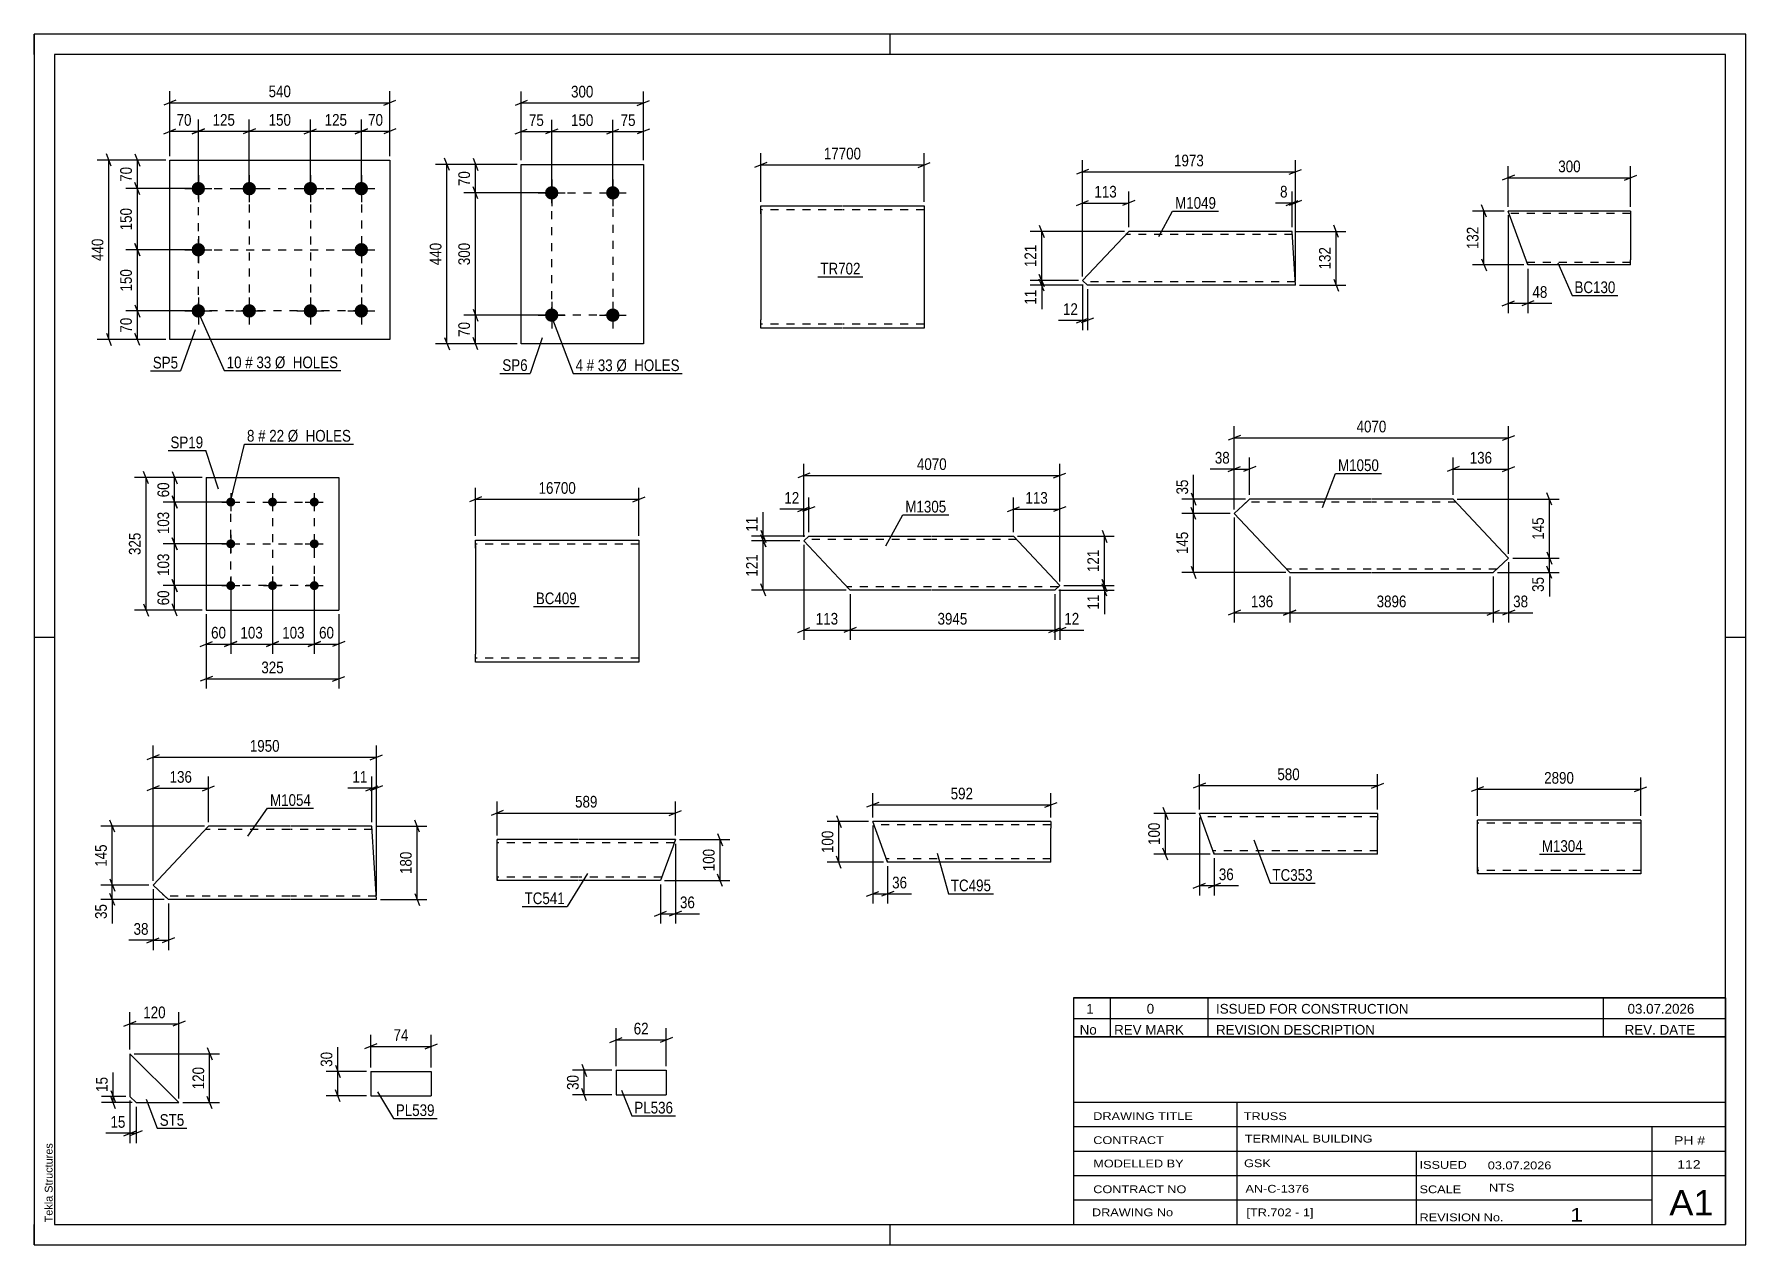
# Model space of a CAD drawing. Header units: millimetres. Extents: x 0 to 420, y 0 to 297.
import ezdxf

# ---------------------------------------------------------------- set-up
doc = ezdxf.new("R2010")
doc.units = ezdxf.units.MM
doc.linetypes.add('DXK_LINE_DOT2', pattern=[3.9198, 1.9599, -1.9599])
doc.styles.add('Arial', font='ARIAL.TTF', dxfattribs={"height": 0.2})
doc.styles.add('Arial Narrow', font='ARIALN.TTF', dxfattribs={"height": 0.2})

# ---------------------------------------------------------------- blocks, each defined once
blk = doc.blocks.new('Unknown-761544047-1163')
at = {"color": 5, "linetype": 'Continuous'}
for p, q in [((420, 297), (0, 297)), ((0, 297), (0, 0)), ((0, 292), (0, 297)), ((210, 292), (210, 297)), ((420, 0), (420, 297)), ((415, 292), (5, 292)), ((5, 292), (5, 5)), ((415, 5), (415, 292)), ((5, 149), (0, 149)), ((420, 149), (415, 149)), ((0, 0), (0, 5)), ((5, 5), (415, 5)), ((210, 0), (210, 5)), ((0, 0), (420, 0))]:
    blk.add_line(p, q, dxfattribs=at)
at = {"color": 174, "linetype": 'Continuous', "style": 'Arial'}
blk.add_text('Tekla Structures', height=1.9102, rotation=90, dxfattribs=at).set_placement((4.5, 5.5))
blk = doc.blocks.new('Unknown-761544047-12496')
at = {"color": 7, "linetype": 'Continuous'}
for p, q in [((255, 51.05), (255, 5)), ((255, 51.05), (415, 51.05)), ((415, 51), (415, 5)), ((255, 35), (415, 35)), ((295.14, 35), (295.14, 5)), ((255, 29), (415, 29)), ((397, 5.05), (397, 29.05)), ((255, 23), (415, 23)), ((339.14, 23), (339.14, 5)), ((255, 17), (415, 17)), ((255, 11), (397, 11)), ((255, 5), (415, 5))]:
    blk.add_line(p, q, dxfattribs=at)
at = {"color": 7, "style": 'Arial Narrow'}
for s, height, width, p in [('DRAWING TITLE', 1.9089, 1.425378, (259.88, 30.61)), ('TRUSS', 1.909, 1.425378, (296.81, 30.59)), ('CONTRACT', 1.909, 1.425378, (259.88, 24.71)), ('TERMINAL BUILDING', 1.9089, 1.425378, (297.06, 25.07)), ('MODELLED BY', 1.9089, 1.425378, (259.88, 18.98)), ('GSK', 1.909, 1.425378, (296.88, 19.04)), ('ISSUED', 1.909, 1.425378, (339.94, 18.64)), ('03.07.2026', 1.909, 1.425378, (356.69, 18.52)), ('CONTRACT NO', 1.9089, 1.425378, (259.88, 12.66)), ('AN-C-1376', 1.909, 1.425378, (297.23, 12.78)), ('SCALE', 1.909, 1.425378, (339.94, 12.65)), ('A1', 6.204, 1.25, (401.24, 7.2)), ('DRAWING No', 1.909, 1.425378, (259.56, 7)), ('[TR.702 - 1]', 1.9089, 1.425378, (297.46, 6.99)), ('1', 3.34, 1.5, (376.91, 5.68)), ('REVISION No.', 1.9089, 1.425378, (339.94, 5.77))]:
    blk.add_text(s, height=height, dxfattribs=dict(at, width=width)).set_placement(p)
at = {"color": 7, "linetype": 'Continuous', "style": 'Arial Narrow'}
for s, height, width, p in [('PH #', 2.1, 1.42538, (402.4, 24.55)), ('112', 2.1, 1.42538, (403.19, 18.65)), ('NTS', 1.909, 1.425378, (357, 13.05))]:
    blk.add_text(s, height=height, dxfattribs=dict(at, width=width)).set_placement(p)
blk = doc.blocks.new('Unknown-761544047-12497')
at = {"color": 7, "linetype": 'Continuous'}
for p, q in [((255, 60.55), (415, 60.55)), ((415, 60.55), (255, 60.55)), ((255, 60.55), (255, 55.55)), ((264, 60.55), (264, 55.55)), ((288, 60.55), (288, 55.55)), ((385, 60.55), (385, 55.55)), ((415, 60.55), (415, 55.55)), ((255, 55.55), (415, 55.55)), ((255, 55.55), (255, 51.05)), ((255, 55.55), (415, 55.55)), ((264, 55.55), (264, 51.05)), ((288, 55.55), (288, 51.05)), ((385, 55.55), (385, 51.05)), ((415, 55.55), (415, 51.05)), ((415, 51.05), (255, 51.05))]:
    blk.add_line(p, q, dxfattribs=at)
at = {"color": 7, "linetype": 'Continuous', "style": 'Arial Narrow'}
for s, height, width, p in [('1', 2.39, 1.196471, (258.16, 56.7)), ('0', 2.39, 1.196471, (273, 56.7)), ('ISSUED FOR CONSTRUCTION', 2.3861, 1.196471, (290, 56.7)), ('03.07.2026', 2.386, 1.196471, (391, 56.7)), ('No', 2.386, 1.2, (256.54, 51.55)), ('REV MARK', 2.386, 1.2, (265, 51.55)), ('REVISION DESCRIPTION', 2.3861, 1.2, (290, 51.55)), ('REV. DATE', 2.386, 1.2, (390.28, 51.55))]:
    blk.add_text(s, height=height, dxfattribs=dict(at, width=width)).set_placement(p)
blk = doc.blocks.new('Part-761544047-9788 - 9787')
at = {"color": 2, "linetype": 'Continuous'}
for p, q in [((374.13, 104.21), (354.13, 104.21)), ((354.13, 92.61), (354.13, 104.21)), ((394.23, 104.21), (374.23, 104.21)), ((394.23, 104.21), (394.23, 91.01)), ((354.13, 92.61), (354.13, 91.01)), ((374.13, 91.01), (354.13, 91.01)), ((394.23, 91.01), (374.23, 91.01))]:
    blk.add_line(p, q, dxfattribs=at)
at = {"color": 7, "linetype": 'DXK_LINE_DOT2'}
for p, q in [((374.13, 103.41), (354.13, 103.41)), ((394.23, 103.41), (374.23, 103.41)), ((354.13, 91.14), (354.13, 92.61)), ((354.13, 91.81), (354.13, 91.87)), ((374.13, 91.81), (354.13, 91.81)), ((394.23, 91.81), (374.23, 91.81)), ((394.23, 91.81), (394.23, 91.87))]:
    blk.add_line(p, q, dxfattribs=at)
blk = doc.blocks.new('Part-761544047-12094 - 12092')
at = {"color": 2, "linetype": 'Continuous'}
for p, q in [((133.59, 99.39), (113.59, 99.39)), ((113.59, 89.39), (113.59, 99.39)), ((157.33, 99.39), (133.69, 99.39)), ((156.75, 97.79), (153.69, 89.39)), ((157.33, 99.39), (156.75, 97.79)), ((133.59, 89.39), (113.59, 89.39)), ((153.69, 89.39), (133.69, 89.39))]:
    blk.add_line(p, q, dxfattribs=at)
at = {"color": 7, "linetype": 'DXK_LINE_DOT2'}
for p, q in [((133.59, 98.59), (113.59, 98.59)), ((157.04, 98.59), (133.69, 98.59)), ((157.29, 99.26), (156.75, 97.79)), ((133.59, 90.19), (113.59, 90.19)), ((113.59, 89.86), (113.59, 89.39)), ((153.98, 90.19), (133.69, 90.19))]:
    blk.add_line(p, q, dxfattribs=at)
blk = doc.blocks.new('Part-761544047-9797 - 9796')
at = {"color": 2, "linetype": 'Continuous'}
for p, q in [((296.55, 181.36), (294.49, 179.42)), ((298.25, 182.96), (296.55, 181.36)), ((328.1, 182.96), (298.25, 182.96)), ((348.2, 182.96), (328.2, 182.96)), ((361.81, 168.49), (348.2, 182.96)), ((306.6, 166.56), (294.49, 179.42)), ((361.81, 168.49), (358.05, 164.96)), ((308.1, 164.96), (306.6, 166.56)), ((308.1, 164.96), (328.1, 164.96)), ((328.2, 164.96), (358.05, 164.96))]:
    blk.add_line(p, q, dxfattribs=at)
at = {"color": 7, "linetype": 'DXK_LINE_DOT2'}
for p, q in [((298.25, 182.96), (297.2, 181.97)), ((328.1, 182.16), (297.4, 182.16)), ((348.95, 182.16), (328.2, 182.16)), ((307.99, 165.08), (306.6, 166.56)), ((328.1, 165.76), (307.35, 165.76)), ((358.9, 165.76), (328.2, 165.76))]:
    blk.add_line(p, q, dxfattribs=at)
blk = doc.blocks.new('Part-761544047-12111 - 12110')
at = {"color": 2, "linetype": 'Continuous'}
for p, q in [((229.4, 103.85), (205.76, 103.85)), ((209.4, 93.85), (205.76, 103.85)), ((249.5, 103.85), (229.5, 103.85)), ((249.5, 103.85), (249.5, 102.25)), ((249.5, 95.45), (249.5, 102.25)), ((229.4, 93.85), (209.4, 93.85)), ((249.5, 93.85), (229.5, 93.85)), ((249.5, 93.85), (249.5, 95.45))]:
    blk.add_line(p, q, dxfattribs=at)
at = {"color": 7, "linetype": 'DXK_LINE_DOT2'}
for p, q in [((229.4, 103.05), (206.05, 103.05)), ((249.5, 103.05), (229.5, 103.05)), ((249.5, 103.73), (249.5, 102.25)), ((229.4, 94.65), (209.11, 94.65)), ((209.23, 94.32), (209.4, 93.85)), ((249.5, 94.65), (229.5, 94.65)), ((249.5, 93.85), (249.5, 94.32))]:
    blk.add_line(p, q, dxfattribs=at)
blk = doc.blocks.new('Part-761544047-12170 - 12169')
at = {"color": 2, "linetype": 'Continuous'}
for p, q in [((309.57, 105.83), (285.93, 105.83)), ((289.57, 95.83), (285.93, 105.83)), ((329.67, 105.83), (309.67, 105.83)), ((329.67, 105.83), (329.67, 104.23)), ((329.67, 97.43), (329.67, 104.23)), ((329.67, 95.83), (329.67, 97.43)), ((309.57, 95.83), (289.57, 95.83)), ((329.67, 95.83), (309.67, 95.83))]:
    blk.add_line(p, q, dxfattribs=at)
at = {"color": 7, "linetype": 'DXK_LINE_DOT2'}
for p, q in [((309.57, 105.03), (286.22, 105.03)), ((329.67, 105.03), (309.67, 105.03)), ((329.67, 105.71), (329.67, 104.23)), ((309.57, 96.63), (289.28, 96.63)), ((329.67, 96.63), (309.67, 96.63)), ((289.4, 96.3), (289.57, 95.83)), ((329.67, 95.83), (329.67, 96.3))]:
    blk.add_line(p, q, dxfattribs=at)
blk = doc.blocks.new('Part-761544047-9767 - 9766')
at = {"color": 2, "linetype": 'Continuous'}
for p, q in [((188.86, 172.7), (190.06, 173.83)), ((198.7, 162.23), (188.86, 172.7)), ((190.06, 173.83), (220.21, 173.83)), ((220.31, 173.83), (240.31, 173.83)), ((251.66, 161.76), (240.31, 173.83)), ((200.21, 160.63), (198.7, 162.23)), ((220.21, 160.63), (200.21, 160.63)), ((250.45, 160.63), (220.31, 160.63)), ((250.45, 160.63), (251.66, 161.76))]:
    blk.add_line(p, q, dxfattribs=at)
at = {"color": 7, "linetype": 'DXK_LINE_DOT2'}
for p, q in [((220.21, 173.03), (189.21, 173.03)), ((241.06, 173.03), (220.31, 173.03)), ((200.09, 160.75), (198.7, 162.23)), ((220.21, 161.43), (199.46, 161.43)), ((251.3, 161.43), (220.31, 161.43))]:
    blk.add_line(p, q, dxfattribs=at)
blk = doc.blocks.new('Part-761544047-12179 - 12178')
at = {"color": 2, "linetype": 'Continuous'}
for p, q in [((391.73, 253.62), (361.73, 253.62)), ((366.53, 240.42), (361.73, 253.62)), ((391.73, 253.62), (391.73, 253.53)), ((391.73, 253.53), (391.73, 252.42)), ((391.73, 252.42), (391.73, 241.62)), ((391.73, 240.42), (366.53, 240.42)), ((391.73, 240.42), (391.73, 241.62))]:
    blk.add_line(p, q, dxfattribs=at)
at = {"color": 7, "linetype": 'DXK_LINE_DOT2'}
for p, q in [((391.73, 253.02), (361.95, 253.02)), ((391.73, 253.27), (391.73, 252.42)), ((391.73, 241.02), (366.32, 241.02)), ((366.41, 240.77), (366.53, 240.42)), ((391.73, 240.51), (391.73, 240.77)), ((391.73, 240.42), (391.73, 240.51))]:
    blk.add_line(p, q, dxfattribs=at)
blk = doc.blocks.new('Part-761544047-9774 - 9773')
at = {"color": 2, "linetype": 'Continuous'}
for p, q in [((257.23, 236.57), (268.58, 248.64)), ((288.58, 248.64), (268.58, 248.64)), ((308.68, 248.64), (288.68, 248.64)), ((309.49, 235.44), (308.68, 248.64)), ((258.43, 235.44), (257.23, 236.57)), ((288.58, 235.44), (258.43, 235.44)), ((309.49, 235.44), (288.68, 235.44))]:
    blk.add_line(p, q, dxfattribs=at)
at = {"color": 7, "linetype": 'DXK_LINE_DOT2'}
for p, q in [((288.58, 247.84), (267.83, 247.84)), ((308.73, 247.84), (288.68, 247.84)), ((288.58, 236.24), (257.58, 236.24)), ((309.44, 236.24), (288.68, 236.24)), ((309.44, 236.24), (309.44, 236.3))]:
    blk.add_line(p, q, dxfattribs=at)
blk = doc.blocks.new('Part-761544047-9804 - 9803')
at = {"color": 2, "linetype": 'Continuous'}
for p, q in [((29.16, 88.25), (42.76, 102.71)), ((62.76, 102.71), (42.76, 102.71)), ((82.86, 102.71), (62.86, 102.71)), ((83.97, 84.71), (82.86, 102.71)), ((32.91, 84.71), (29.16, 88.25)), ((62.76, 84.71), (32.91, 84.71)), ((83.97, 84.71), (62.86, 84.71))]:
    blk.add_line(p, q, dxfattribs=at)
at = {"color": 7, "linetype": 'DXK_LINE_DOT2'}
for p, q in [((62.76, 101.91), (42.01, 101.91)), ((82.91, 101.91), (62.86, 101.91)), ((32.91, 84.71), (31.21, 86.31)), ((62.76, 85.51), (32.06, 85.51)), ((83.92, 85.51), (62.86, 85.51)), ((83.92, 85.51), (83.92, 85.58))]:
    blk.add_line(p, q, dxfattribs=at)
blk = doc.blocks.new('Bolt-761544047-9854 - 9852')
at = {"linetype": 'Continuous'}
for points in [[(48.22, 183.32, -1), (48.22, 181.12, -1)], [(58.47, 183.32, -1), (58.47, 181.12, -1)], [(68.72, 183.32, -1), (68.72, 181.12, -1)], [(48.22, 173.07, -1), (48.22, 170.87, -1)], [(68.72, 173.07, -1), (68.72, 170.87, -1)], [(48.22, 162.82, -1), (48.22, 160.62, -1)], [(58.47, 162.82, -1), (58.47, 160.62, -1)], [(68.72, 162.82, -1), (68.72, 160.62, -1)]]:
    blk.add_hatch(color=1, dxfattribs=at).paths.add_polyline_path(points)
at = {"color": 1, "linetype": 'Continuous'}
for p, q in [((46.02, 182.22), (50.42, 182.22)), ((48.22, 184.42), (48.22, 180.02)), ((56.27, 182.22), (60.67, 182.22)), ((58.47, 184.42), (58.47, 180.02)), ((66.52, 182.22), (70.92, 182.22)), ((68.72, 184.42), (68.72, 180.02)), ((48.22, 174.17), (48.22, 169.77)), ((68.72, 174.17), (68.72, 169.77)), ((46.02, 171.97), (50.42, 171.97)), ((66.52, 171.97), (70.92, 171.97)), ((48.22, 163.92), (48.22, 159.52)), ((58.47, 163.92), (58.47, 159.52)), ((68.72, 163.92), (68.72, 159.52)), ((46.02, 161.72), (50.42, 161.72)), ((56.27, 161.72), (60.67, 161.72)), ((66.52, 161.72), (70.92, 161.72))]:
    blk.add_line(p, q, dxfattribs=at)
blk = doc.blocks.new('Part-761544047-9853 - 9852')
at = {"color": 2, "linetype": 'Continuous'}
for p, q in [((42.22, 188.22), (42.22, 155.72)), ((42.22, 188.22), (74.72, 188.22)), ((74.72, 188.22), (74.72, 155.72)), ((42.22, 155.72), (74.72, 155.72))]:
    blk.add_line(p, q, dxfattribs=at)
blk = doc.blocks.new('Part-761544047-9874 - 9873')
at = {"color": 2, "linetype": 'Continuous'}
for p, q in [((108.29, 170.9), (108.29, 172.9)), ((108.29, 172.9), (128.29, 172.9)), ((128.39, 172.9), (148.39, 172.9)), ((148.39, 172.9), (148.39, 142.9)), ((108.29, 170.9), (108.29, 144.9)), ((108.29, 142.9), (108.29, 144.9)), ((128.29, 142.9), (108.29, 142.9)), ((148.39, 142.9), (128.39, 142.9))]:
    blk.add_line(p, q, dxfattribs=at)
at = {"color": 7, "linetype": 'DXK_LINE_DOT2'}
for p, q in [((128.29, 171.9), (108.29, 171.9)), ((108.29, 171.6), (108.29, 170.9)), ((148.39, 171.9), (128.39, 171.9)), ((108.29, 143.9), (108.29, 143.97)), ((108.29, 143.9), (108.29, 143.97)), ((128.29, 143.9), (108.29, 143.9)), ((148.39, 143.9), (128.39, 143.9)), ((148.39, 143.9), (148.39, 143.97))]:
    blk.add_line(p, q, dxfattribs=at)
blk = doc.blocks.new('Part-761544047-9883 - 9882')
at = {"color": 2, "linetype": 'Continuous'}
for p, q in [((82.56, 42.53), (82.56, 36.53)), ((82.56, 42.53), (97.44, 42.53)), ((97.44, 42.53), (97.44, 36.53)), ((82.56, 36.53), (97.44, 36.53))]:
    blk.add_line(p, q, dxfattribs=at)
blk = doc.blocks.new('Part-761544047-9891 - 9890')
at = {"color": 2, "linetype": 'Continuous'}
for p, q in [((142.78, 42.81), (142.78, 36.81)), ((142.78, 42.81), (155.09, 42.81)), ((155.09, 42.81), (155.09, 36.81)), ((142.78, 36.81), (155.09, 36.81))]:
    blk.add_line(p, q, dxfattribs=at)
blk = doc.blocks.new('Part-761544047-9908 - 9907')
at = {"color": 2, "linetype": 'Continuous'}
for p, q in [((178.29, 252.9), (178.29, 254.9)), ((178.29, 254.9), (198.29, 254.9)), ((178.29, 252.9), (178.29, 226.9)), ((198.39, 254.9), (218.39, 254.9)), ((218.39, 254.9), (218.39, 224.9)), ((178.29, 224.9), (178.29, 226.9)), ((198.29, 224.9), (178.29, 224.9)), ((218.39, 224.9), (198.39, 224.9))]:
    blk.add_line(p, q, dxfattribs=at)
at = {"color": 7, "linetype": 'DXK_LINE_DOT2'}
for p, q in [((198.29, 253.9), (178.29, 253.9)), ((178.29, 253.61), (178.29, 252.9)), ((218.39, 253.9), (198.39, 253.9)), ((178.29, 225.9), (178.29, 225.98)), ((178.29, 225.9), (178.29, 225.98)), ((198.29, 225.9), (178.29, 225.9)), ((218.39, 225.9), (198.39, 225.9)), ((218.39, 225.9), (218.39, 225.98))]:
    blk.add_line(p, q, dxfattribs=at)
blk = doc.blocks.new('Part-761544047-9917 - 9916')
at = {"color": 2, "linetype": 'Continuous'}
for p, q in [((119.48, 221.08), (119.48, 265.08)), ((119.48, 265.08), (149.48, 265.08)), ((149.48, 265.08), (149.48, 221.08)), ((149.48, 221.08), (119.48, 221.08))]:
    blk.add_line(p, q, dxfattribs=at)
blk = doc.blocks.new('Bolt-761544047-9918 - 9916')
at = {"linetype": 'Continuous'}
for points in [[(126.98, 259.73, -1), (126.98, 256.43, -1)], [(141.98, 259.73, -1), (141.98, 256.43, -1)], [(126.98, 229.73, -1), (126.98, 226.43, -1)], [(141.98, 229.73, -1), (141.98, 226.43, -1)]]:
    blk.add_hatch(color=1, dxfattribs=at).paths.add_polyline_path(points)
at = {"color": 1, "linetype": 'Continuous'}
for p, q in [((126.98, 261.38), (126.98, 254.78)), ((141.98, 261.38), (141.98, 254.78)), ((123.68, 258.08), (130.28, 258.08)), ((138.68, 258.08), (145.28, 258.08)), ((126.98, 231.38), (126.98, 224.78)), ((141.98, 231.38), (141.98, 224.78)), ((123.68, 228.08), (130.28, 228.08)), ((138.68, 228.08), (145.28, 228.08))]:
    blk.add_line(p, q, dxfattribs=at)
blk = doc.blocks.new('Part-761544047-9926 - 9925')
at = {"color": 2, "linetype": 'Continuous'}
for p, q in [((33.27, 222.12), (33.27, 266.12)), ((33.27, 266.12), (87.27, 266.12)), ((87.27, 266.12), (87.27, 222.12)), ((87.27, 222.12), (33.27, 222.12))]:
    blk.add_line(p, q, dxfattribs=at)
blk = doc.blocks.new('Bolt-761544047-9927 - 9925')
at = {"linetype": 'Continuous'}
for points in [[(40.27, 260.77, -1), (40.27, 257.47, -1)], [(52.77, 260.77, -1), (52.77, 257.47, -1)], [(67.77, 260.77, -1), (67.77, 257.47, -1)], [(80.27, 260.77, -1), (80.27, 257.47, -1)], [(40.27, 245.77, -1), (40.27, 242.47, -1)], [(80.27, 245.77, -1), (80.27, 242.47, -1)], [(40.27, 230.77, -1), (40.27, 227.47, -1)], [(52.77, 230.77, -1), (52.77, 227.47, -1)], [(67.77, 230.77, -1), (67.77, 227.47, -1)], [(80.27, 230.77, -1), (80.27, 227.47, -1)]]:
    blk.add_hatch(color=1, dxfattribs=at).paths.add_polyline_path(points)
at = {"color": 1, "linetype": 'Continuous'}
for p, q in [((40.27, 262.42), (40.27, 255.82)), ((52.77, 262.42), (52.77, 255.82)), ((67.77, 262.42), (67.77, 255.82)), ((80.27, 262.42), (80.27, 255.82)), ((36.97, 259.12), (43.57, 259.12)), ((49.47, 259.12), (56.07, 259.12)), ((64.47, 259.12), (71.07, 259.12)), ((76.97, 259.12), (83.57, 259.12)), ((36.97, 244.12), (43.57, 244.12)), ((40.27, 247.42), (40.27, 240.82)), ((76.97, 244.12), (83.57, 244.12)), ((80.27, 247.42), (80.27, 240.82)), ((40.27, 232.42), (40.27, 225.82)), ((52.77, 232.42), (52.77, 225.82)), ((67.77, 232.42), (67.77, 225.82)), ((80.27, 232.42), (80.27, 225.82)), ((36.97, 229.12), (43.57, 229.12)), ((49.47, 229.12), (56.07, 229.12)), ((64.47, 229.12), (71.07, 229.12)), ((76.97, 229.12), (83.57, 229.12))]:
    blk.add_line(p, q, dxfattribs=at)
blk = doc.blocks.new('Part-761544047-9935 - 9934')
at = {"color": 2, "linetype": 'Continuous'}
for p, q in [((23.5, 46.88), (23.5, 36.38)), ((23.5, 46.88), (35.5, 34.88)), ((23.5, 36.38), (25, 34.88)), ((25, 34.88), (35.5, 34.88))]:
    blk.add_line(p, q, dxfattribs=at)
blk = doc.blocks.new('Rectangle-761544047-11518 - 9852')
at = {"color": 1, "linetype": 'DXK_LINE_DOT2'}
blk.add_lwpolyline([(48.22, 182.22), (68.72, 182.22), (68.72, 161.72), (48.22, 161.72), (48.22, 182.22)], close=True, dxfattribs=at)
blk = doc.blocks.new('Rectangle-761544047-11555 - 9916')
at = {"color": 1, "linetype": 'DXK_LINE_DOT2'}
blk.add_lwpolyline([(126.98, 258.08), (141.98, 258.08), (141.98, 228.08), (126.98, 228.08), (126.98, 258.08)], close=True, dxfattribs=at)
blk = doc.blocks.new('Rectangle-761544047-11470 - 9925')
at = {"color": 1, "linetype": 'DXK_LINE_DOT2'}
blk.add_lwpolyline([(40.27, 259.12), (80.27, 259.12), (80.27, 229.12), (40.27, 229.12), (40.27, 259.12)], close=True, dxfattribs=at)
blk = doc.blocks.new('Line-761544047-11528 - 9852')
at = {"color": 1, "linetype": 'DXK_LINE_DOT2'}
blk.add_line((58.47, 182.22), (58.47, 161.72), dxfattribs=at)
blk = doc.blocks.new('Line-761544047-11480 - 9925')
at = {"color": 1, "linetype": 'DXK_LINE_DOT2'}
blk.add_line((52.77, 259.12), (52.77, 229.12), dxfattribs=at)
blk = doc.blocks.new('Line-761544047-11535 - 9852')
at = {"color": 1, "linetype": 'DXK_LINE_DOT2'}
blk.add_line((48.22, 171.97), (68.72, 171.97), dxfattribs=at)
blk = doc.blocks.new('Line-761544047-11487 - 9925')
at = {"color": 1, "linetype": 'DXK_LINE_DOT2'}
blk.add_line((67.77, 259.12), (67.77, 229.12), dxfattribs=at)
blk = doc.blocks.new('Line-761544047-11494 - 9925')
at = {"color": 1, "linetype": 'DXK_LINE_DOT2'}
blk.add_line((40.27, 244.12), (80.27, 244.12), dxfattribs=at)
blk = doc.blocks.new('StraightDimension-761544047-10045 - 9787')
at = {"color": 7, "linetype": 'Continuous'}
for p, q in [((354.13, 105.21), (354.13, 114.62)), ((394.23, 105.21), (394.23, 114.62)), ((355.63, 112.37), (352.63, 111.17)), ((354.13, 111.77), (394.23, 111.77)), ((392.73, 111.17), (395.73, 112.37))]:
    blk.add_line(p, q, dxfattribs=at)
at = {"color": 0}
blk.add_wipeout([(378.44, 112.52), (378.44, 116.72), (369.93, 116.72), (369.93, 112.52)], dxfattribs=at)
at = {"color": 3, "style": 'Arial Narrow'}
blk.add_text('2890', height=2.863, dxfattribs=at).set_placement((370.53, 113.12))
blk = doc.blocks.new('StraightDimension-761544047-12254 - 12092')
at = {"color": 7, "linetype": 'Continuous'}
for p, q in [((115.09, 106.52), (112.09, 105.32)), ((113.59, 100.39), (113.59, 108.77)), ((113.59, 105.92), (157.33, 105.92)), ((155.83, 105.32), (158.83, 106.52)), ((157.33, 100.39), (157.33, 108.77))]:
    blk.add_line(p, q, dxfattribs=at)
at = {"color": 0}
blk.add_wipeout([(138.8, 106.67), (138.8, 110.87), (132.12, 110.87), (132.12, 106.67)], dxfattribs=at)
at = {"color": 3, "style": 'Arial Narrow'}
blk.add_text('589', height=2.863, dxfattribs=at).set_placement((132.72, 107.27))
blk = doc.blocks.new('StraightDimension-761544047-12290 - 12092')
at = {"color": 7, "linetype": 'Continuous'}
for p, q in [((167.71, 100.89), (168.91, 97.89)), ((158.33, 99.39), (170.71, 99.39)), ((168.31, 89.39), (168.31, 99.39)), ((154.69, 89.39), (170.71, 89.39)), ((168.91, 87.89), (167.71, 90.89))]:
    blk.add_line(p, q, dxfattribs=at)
at = {"color": 0}
blk.add_wipeout([(167.56, 97.73), (163.36, 97.73), (163.36, 91.04), (167.56, 91.04)], dxfattribs=at)
at = {"color": 3, "style": 'Arial Narrow'}
blk.add_text('100', height=2.863, rotation=90.0002, dxfattribs=at).set_placement((166.96, 91.64))
blk = doc.blocks.new('StraightDimension-761544047-12265 - 12092')
at = {"color": 7, "linetype": 'Continuous'}
for p, q in [((157.33, 98.39), (157.33, 78.82)), ((153.69, 88.39), (153.69, 78.82)), ((152.19, 80.62), (155.19, 81.82)), ((153.69, 81.22), (157.33, 81.22)), ((158.83, 81.82), (155.83, 80.62))]:
    blk.add_line(p, q, dxfattribs=at)
at = {"color": 0}
blk.add_wipeout([(162.71, 81.97), (162.71, 86.17), (157.86, 86.17), (157.86, 81.97)], dxfattribs=at)
at = {"color": 7, "linetype": 'Continuous'}
blk.add_line((157.33, 81.22), (163.24, 81.22), dxfattribs=at)
blk.add_line((157.33, 81.22), (163.24, 81.22), dxfattribs=at)
at = {"color": 3, "style": 'Arial Narrow'}
blk.add_text('36', height=2.863, dxfattribs=at).set_placement((158.46, 82.57))
blk = doc.blocks.new('StraightDimension-761544047-10073 - 9796')
at = {"color": 7, "linetype": 'Continuous'}
for p, q in [((349.2, 182.96), (374.21, 182.96)), ((372.41, 181.46), (371.21, 184.46)), ((371.81, 168.49), (371.81, 182.96)), ((362.81, 168.49), (374.21, 168.49)), ((371.21, 169.99), (372.41, 166.99))]:
    blk.add_line(p, q, dxfattribs=at)
at = {"color": 0}
blk.add_wipeout([(371.06, 179.06), (366.86, 179.06), (366.86, 172.38), (371.06, 172.38)], dxfattribs=at)
at = {"color": 3, "style": 'Arial Narrow'}
blk.add_text('145', height=2.863, rotation=90.0002, dxfattribs=at).set_placement((370.46, 172.98))
blk = doc.blocks.new('StraightDimension-761544047-10065 - 9796')
at = {"color": 7, "linetype": 'Continuous'}
for p, q in [((297.25, 182.96), (281.64, 182.96)), ((283.89, 184.46), (285.09, 181.46)), ((285.09, 177.92), (283.89, 180.92)), ((284.49, 179.42), (284.49, 182.96)), ((293.49, 179.42), (281.64, 179.42))]:
    blk.add_line(p, q, dxfattribs=at)
at = {"color": 0}
blk.add_wipeout([(283.74, 188.34), (279.54, 188.34), (279.54, 183.48), (283.74, 183.48)], dxfattribs=at)
at = {"color": 7, "linetype": 'Continuous'}
blk.add_line((284.49, 182.96), (284.49, 188.86), dxfattribs=at)
blk.add_line((284.49, 182.96), (284.49, 188.86), dxfattribs=at)
at = {"color": 3, "style": 'Arial Narrow'}
blk.add_text('35', height=2.863, rotation=90.0002, dxfattribs=at).set_placement((283.14, 184.08))
blk = doc.blocks.new('StraightDimension-761544047-10057 - 9796')
at = {"color": 7, "linetype": 'Continuous'}
for p, q in [((349.7, 190.91), (346.7, 189.71)), ((348.2, 183.96), (348.2, 193.16)), ((348.2, 190.31), (361.81, 190.31)), ((360.31, 189.71), (363.31, 190.91)), ((361.81, 169.49), (361.81, 193.16))]:
    blk.add_line(p, q, dxfattribs=at)
at = {"color": 0}
blk.add_wipeout([(358.35, 191.06), (358.35, 195.26), (351.66, 195.26), (351.66, 191.06)], dxfattribs=at)
at = {"color": 3, "style": 'Arial Narrow'}
blk.add_text('136', height=2.863, dxfattribs=at).set_placement((352.26, 191.66))
blk = doc.blocks.new('StraightDimension-761544047-10061 - 9796')
at = {"color": 7, "linetype": 'Continuous'}
for p, q in [((292.99, 189.71), (295.99, 190.91)), ((294.49, 180.42), (294.49, 193.16)), ((294.49, 190.31), (298.25, 190.31)), ((299.75, 190.91), (296.75, 189.71)), ((298.25, 183.96), (298.25, 193.16))]:
    blk.add_line(p, q, dxfattribs=at)
at = {"color": 0}
blk.add_wipeout([(293.97, 191.06), (293.97, 195.26), (289.11, 195.26), (289.11, 191.06)], dxfattribs=at)
at = {"color": 7, "linetype": 'Continuous'}
blk.add_line((294.49, 190.31), (288.59, 190.31), dxfattribs=at)
blk.add_line((294.49, 190.31), (288.59, 190.31), dxfattribs=at)
at = {"color": 3, "style": 'Arial Narrow'}
blk.add_text('38', height=2.863, dxfattribs=at).set_placement((289.71, 191.66))
blk = doc.blocks.new('StraightDimension-761544047-10074 - 9796')
at = {"color": 7, "linetype": 'Continuous'}
for p, q in [((362.81, 168.49), (374.21, 168.49)), ((371.21, 169.99), (372.41, 166.99)), ((371.81, 164.96), (371.81, 168.49)), ((359.05, 164.96), (374.21, 164.96)), ((372.41, 163.46), (371.21, 166.46))]:
    blk.add_line(p, q, dxfattribs=at)
at = {"color": 0}
blk.add_wipeout([(371.06, 164.43), (366.86, 164.43), (366.86, 159.58), (371.06, 159.58)], dxfattribs=at)
at = {"color": 7, "linetype": 'Continuous'}
blk.add_line((371.81, 164.96), (371.81, 159.05), dxfattribs=at)
blk.add_line((371.81, 164.96), (371.81, 159.05), dxfattribs=at)
at = {"color": 3, "style": 'Arial Narrow'}
blk.add_text('35', height=2.863, rotation=90.0002, dxfattribs=at).set_placement((370.46, 160.18))
blk = doc.blocks.new('StraightDimension-761544047-10066 - 9796')
at = {"color": 7, "linetype": 'Continuous'}
for p, q in [((285.09, 177.92), (283.89, 180.92)), ((293.49, 179.42), (281.64, 179.42)), ((284.49, 164.96), (284.49, 179.42)), ((307.1, 164.96), (281.64, 164.96)), ((283.89, 166.46), (285.09, 163.46))]:
    blk.add_line(p, q, dxfattribs=at)
at = {"color": 0}
blk.add_wipeout([(283.74, 175.53), (279.54, 175.53), (279.54, 168.85), (283.74, 168.85)], dxfattribs=at)
at = {"color": 3, "style": 'Arial Narrow'}
blk.add_text('145', height=2.863, rotation=90.0002, dxfattribs=at).set_placement((283.14, 169.45))
blk = doc.blocks.new('StraightDimension-761544047-10081 - 9796')
at = {"color": 7, "linetype": 'Continuous'}
for p, q in [((295.99, 198.57), (292.99, 197.37)), ((294.49, 180.42), (294.49, 200.82)), ((294.49, 197.97), (361.81, 197.97)), ((360.31, 197.37), (363.31, 198.57)), ((361.81, 169.49), (361.81, 200.82))]:
    blk.add_line(p, q, dxfattribs=at)
at = {"color": 0}
blk.add_wipeout([(332.41, 198.72), (332.41, 202.92), (323.89, 202.92), (323.89, 198.72)], dxfattribs=at)
at = {"color": 3, "style": 'Arial Narrow'}
blk.add_text('4070', height=2.863, dxfattribs=at).set_placement((324.49, 199.32))
blk = doc.blocks.new('StraightDimension-761544047-11989 - 9796')
at = {"color": 7, "linetype": 'Continuous'}
for p, q in [((358.05, 163.96), (358.05, 152.66)), ((361.81, 167.49), (361.81, 152.66)), ((356.55, 154.46), (359.55, 155.66)), ((363.31, 155.66), (360.31, 154.46)), ((358.05, 155.06), (361.81, 155.06))]:
    blk.add_line(p, q, dxfattribs=at)
at = {"color": 0}
blk.add_wipeout([(367.19, 155.81), (367.19, 160.01), (362.33, 160.01), (362.33, 155.81)], dxfattribs=at)
at = {"color": 7, "linetype": 'Continuous'}
blk.add_line((361.81, 155.06), (367.71, 155.06), dxfattribs=at)
blk.add_line((361.81, 155.06), (367.71, 155.06), dxfattribs=at)
at = {"color": 3, "style": 'Arial Narrow'}
blk.add_text('38', height=2.863, dxfattribs=at).set_placement((362.93, 156.41))
blk = doc.blocks.new('StraightDimension-761544047-11990 - 9796')
at = {"color": 7, "linetype": 'Continuous'}
for p, q in [((308.1, 163.96), (308.1, 152.66)), ((358.05, 163.96), (358.05, 152.66)), ((309.6, 155.66), (306.6, 154.46)), ((356.55, 154.46), (359.55, 155.66)), ((308.1, 155.06), (358.05, 155.06))]:
    blk.add_line(p, q, dxfattribs=at)
at = {"color": 0}
blk.add_wipeout([(337.33, 155.81), (337.33, 160.01), (328.82, 160.01), (328.82, 155.81)], dxfattribs=at)
at = {"color": 3, "style": 'Arial Narrow'}
blk.add_text('3896', height=2.863, dxfattribs=at).set_placement((329.42, 156.41))
blk = doc.blocks.new('StraightDimension-761544047-11991 - 9796')
at = {"color": 7, "linetype": 'Continuous'}
for p, q in [((294.49, 178.42), (294.49, 152.66)), ((308.1, 163.96), (308.1, 152.66)), ((295.99, 155.66), (292.99, 154.46)), ((306.6, 154.46), (309.6, 155.66)), ((294.49, 155.06), (308.1, 155.06))]:
    blk.add_line(p, q, dxfattribs=at)
at = {"color": 0}
blk.add_wipeout([(304.64, 155.81), (304.64, 160.01), (297.96, 160.01), (297.96, 155.81)], dxfattribs=at)
at = {"color": 3, "style": 'Arial Narrow'}
blk.add_text('136', height=2.863, dxfattribs=at).set_placement((298.56, 156.41))
blk = doc.blocks.new('StraightDimension-761544047-12366 - 12110')
at = {"color": 7, "linetype": 'Continuous'}
for p, q in [((205.76, 104.85), (205.76, 110.78)), ((249.5, 104.85), (249.5, 110.78)), ((207.26, 108.53), (204.26, 107.33)), ((205.76, 107.93), (249.5, 107.93)), ((248, 107.33), (251, 108.53))]:
    blk.add_line(p, q, dxfattribs=at)
at = {"color": 0}
blk.add_wipeout([(230.97, 108.68), (230.97, 112.88), (224.29, 112.88), (224.29, 108.68)], dxfattribs=at)
at = {"color": 3, "style": 'Arial Narrow'}
blk.add_text('592', height=2.863, dxfattribs=at).set_placement((224.89, 109.28))
blk = doc.blocks.new('StraightDimension-761544047-12341 - 12110')
at = {"color": 7, "linetype": 'Continuous'}
for p, q in [((196.85, 105.35), (198.05, 102.35)), ((204.76, 103.85), (194.6, 103.85)), ((197.45, 93.85), (197.45, 103.85)), ((208.4, 93.85), (194.6, 93.85)), ((198.05, 92.35), (196.85, 95.35))]:
    blk.add_line(p, q, dxfattribs=at)
at = {"color": 0}
blk.add_wipeout([(196.7, 102.19), (192.5, 102.19), (192.5, 95.51), (196.7, 95.51)], dxfattribs=at)
at = {"color": 3, "style": 'Arial Narrow'}
blk.add_text('100', height=2.863, rotation=90.0002, dxfattribs=at).set_placement((196.1, 96.11))
blk = doc.blocks.new('StraightDimension-761544047-12323 - 12110')
at = {"color": 7, "linetype": 'Continuous'}
for p, q in [((205.76, 102.85), (205.76, 83.69)), ((209.4, 92.85), (209.4, 83.69)), ((204.26, 85.49), (207.26, 86.69)), ((205.76, 86.09), (209.4, 86.09)), ((210.9, 86.69), (207.9, 85.49))]:
    blk.add_line(p, q, dxfattribs=at)
at = {"color": 0}
blk.add_wipeout([(214.78, 86.84), (214.78, 91.04), (209.93, 91.04), (209.93, 86.84)], dxfattribs=at)
at = {"color": 7, "linetype": 'Continuous'}
blk.add_line((209.4, 86.09), (215.31, 86.09), dxfattribs=at)
blk.add_line((209.4, 86.09), (215.31, 86.09), dxfattribs=at)
at = {"color": 3, "style": 'Arial Narrow'}
blk.add_text('36', height=2.863, dxfattribs=at).set_placement((210.53, 87.44))
blk = doc.blocks.new('StraightDimension-761544047-12414 - 12169')
at = {"color": 7, "linetype": 'Continuous'}
for p, q in [((284.93, 105.83), (274.73, 105.83)), ((276.98, 107.33), (278.18, 104.33)), ((277.58, 95.83), (277.58, 105.83)), ((278.18, 94.33), (276.98, 97.33)), ((288.57, 95.83), (274.73, 95.83))]:
    blk.add_line(p, q, dxfattribs=at)
at = {"color": 0}
blk.add_wipeout([(276.83, 104.18), (272.63, 104.18), (272.63, 97.49), (276.83, 97.49)], dxfattribs=at)
at = {"color": 3, "style": 'Arial Narrow'}
blk.add_text('100', height=2.863, rotation=90.0002, dxfattribs=at).set_placement((276.23, 98.09))
blk = doc.blocks.new('StraightDimension-761544047-12385 - 12169')
at = {"color": 7, "linetype": 'Continuous'}
for p, q in [((285.93, 106.83), (285.93, 115.49)), ((329.67, 106.83), (329.67, 115.49)), ((287.43, 113.24), (284.43, 112.04)), ((285.93, 112.64), (329.67, 112.64)), ((328.17, 112.04), (331.17, 113.24))]:
    blk.add_line(p, q, dxfattribs=at)
at = {"color": 0}
blk.add_wipeout([(311.14, 113.39), (311.14, 117.59), (304.46, 117.59), (304.46, 113.39)], dxfattribs=at)
at = {"color": 3, "style": 'Arial Narrow'}
blk.add_text('580', height=2.863, dxfattribs=at).set_placement((305.06, 113.99))
blk = doc.blocks.new('StraightDimension-761544047-12396 - 12169')
at = {"color": 7, "linetype": 'Continuous'}
for p, q in [((285.93, 104.83), (285.93, 85.71)), ((289.57, 94.83), (289.57, 85.71)), ((284.43, 87.51), (287.43, 88.71)), ((291.07, 88.71), (288.07, 87.51)), ((285.93, 88.11), (289.57, 88.11))]:
    blk.add_line(p, q, dxfattribs=at)
at = {"color": 0}
blk.add_wipeout([(294.95, 88.86), (294.95, 93.06), (290.1, 93.06), (290.1, 88.86)], dxfattribs=at)
at = {"color": 7, "linetype": 'Continuous'}
blk.add_line((289.57, 88.11), (295.48, 88.11), dxfattribs=at)
blk.add_line((289.57, 88.11), (295.48, 88.11), dxfattribs=at)
at = {"color": 3, "style": 'Arial Narrow'}
blk.add_text('36', height=2.863, dxfattribs=at).set_placement((290.7, 89.46))
blk = doc.blocks.new('StraightDimension-761544047-9991 - 9766')
at = {"color": 7, "linetype": 'Continuous'}
for p, q in [((187.36, 179.87), (190.36, 181.07)), ((191.56, 181.07), (188.56, 179.87)), ((188.86, 173.7), (188.86, 183.32)), ((190.06, 174.83), (190.06, 183.32)), ((188.86, 180.47), (190.06, 180.47))]:
    blk.add_line(p, q, dxfattribs=at)
at = {"color": 0}
blk.add_wipeout([(188.33, 181.22), (188.33, 185.42), (183.48, 185.42), (183.48, 181.22)], dxfattribs=at)
at = {"color": 7, "linetype": 'Continuous'}
blk.add_line((188.86, 180.47), (182.95, 180.47), dxfattribs=at)
blk.add_line((188.86, 180.47), (182.95, 180.47), dxfattribs=at)
at = {"color": 3, "style": 'Arial Narrow'}
blk.add_text('12', height=2.863, dxfattribs=at).set_placement((184.08, 181.82))
blk = doc.blocks.new('StraightDimension-761544047-11746 - 9766')
at = {"color": 7, "linetype": 'Continuous'}
for p, q in [((241.31, 173.83), (265.04, 173.83)), ((262.04, 175.33), (263.24, 172.33)), ((262.64, 161.76), (262.64, 173.83)), ((252.66, 161.76), (265.04, 161.76)), ((263.24, 160.26), (262.04, 163.26))]:
    blk.add_line(p, q, dxfattribs=at)
at = {"color": 0}
blk.add_wipeout([(261.89, 171.14), (257.69, 171.14), (257.69, 164.45), (261.89, 164.45)], dxfattribs=at)
at = {"color": 3, "style": 'Arial Narrow'}
blk.add_text('121', height=2.863, rotation=90.0002, dxfattribs=at).set_placement((261.29, 165.05))
blk = doc.blocks.new('StraightDimension-761544047-10011 - 9766')
at = {"color": 7, "linetype": 'Continuous'}
for p, q in [((190.36, 189.34), (187.36, 188.14)), ((188.86, 173.7), (188.86, 191.59)), ((250.16, 188.14), (253.16, 189.34)), ((251.66, 162.76), (251.66, 191.59)), ((188.86, 188.74), (251.66, 188.74))]:
    blk.add_line(p, q, dxfattribs=at)
at = {"color": 0}
blk.add_wipeout([(224.51, 189.49), (224.51, 193.69), (216, 193.69), (216, 189.49)], dxfattribs=at)
at = {"color": 3, "style": 'Arial Narrow'}
blk.add_text('4070', height=2.863, dxfattribs=at).set_placement((216.6, 190.09))
blk = doc.blocks.new('StraightDimension-761544047-9987 - 9766')
at = {"color": 7, "linetype": 'Continuous'}
for p, q in [((238.81, 179.87), (241.81, 181.07)), ((240.31, 174.83), (240.31, 183.32)), ((253.16, 181.07), (250.16, 179.87)), ((251.66, 162.76), (251.66, 183.32)), ((240.31, 180.47), (251.66, 180.47))]:
    blk.add_line(p, q, dxfattribs=at)
at = {"color": 0}
blk.add_wipeout([(249.32, 181.22), (249.32, 185.42), (242.64, 185.42), (242.64, 181.22)], dxfattribs=at)
at = {"color": 3, "style": 'Arial Narrow'}
blk.add_text('113', height=2.863, dxfattribs=at).set_placement((243.24, 181.82))
blk = doc.blocks.new('StraightDimension-761544047-11798 - 9766')
at = {"color": 7, "linetype": 'Continuous'}
for p, q in [((189.06, 173.83), (176.05, 173.83)), ((187.86, 172.7), (176.05, 172.7)), ((178.3, 175.33), (179.5, 172.33)), ((179.5, 171.2), (178.3, 174.2)), ((178.9, 172.7), (178.9, 173.83))]:
    blk.add_line(p, q, dxfattribs=at)
at = {"color": 0}
blk.add_wipeout([(178.15, 179.21), (173.95, 179.21), (173.95, 174.35), (178.15, 174.35)], dxfattribs=at)
at = {"color": 7, "linetype": 'Continuous'}
blk.add_line((178.9, 173.83), (178.9, 179.73), dxfattribs=at)
blk.add_line((178.9, 173.83), (178.9, 179.73), dxfattribs=at)
at = {"color": 3, "style": 'Arial Narrow'}
blk.add_text('11', height=2.863, rotation=90.0002, dxfattribs=at).set_placement((177.55, 174.95))
blk = doc.blocks.new('StraightDimension-761544047-11747 - 9766')
at = {"color": 7, "linetype": 'Continuous'}
for p, q in [((251.45, 160.63), (265.04, 160.63)), ((252.66, 161.76), (265.04, 161.76)), ((262.04, 163.26), (263.24, 160.26)), ((263.24, 159.13), (262.04, 162.13)), ((262.64, 160.63), (262.64, 161.76))]:
    blk.add_line(p, q, dxfattribs=at)
at = {"color": 0}
blk.add_wipeout([(261.89, 160.1), (257.69, 160.1), (257.69, 155.25), (261.89, 155.25)], dxfattribs=at)
at = {"color": 7, "linetype": 'Continuous'}
blk.add_line((262.64, 160.63), (262.64, 154.72), dxfattribs=at)
blk.add_line((262.64, 160.63), (262.64, 154.72), dxfattribs=at)
at = {"color": 3, "style": 'Arial Narrow'}
blk.add_text('11', height=2.863, rotation=90.0002, dxfattribs=at).set_placement((261.29, 155.85))
blk = doc.blocks.new('StraightDimension-761544047-11799 - 9766')
at = {"color": 7, "linetype": 'Continuous'}
for p, q in [((187.86, 172.7), (176.05, 172.7)), ((178.3, 174.2), (179.5, 171.2)), ((178.9, 160.63), (178.9, 172.7)), ((199.21, 160.63), (176.05, 160.63)), ((179.5, 159.13), (178.3, 162.13))]:
    blk.add_line(p, q, dxfattribs=at)
at = {"color": 0}
blk.add_wipeout([(178.15, 170), (173.95, 170), (173.95, 163.32), (178.15, 163.32)], dxfattribs=at)
at = {"color": 3, "style": 'Arial Narrow'}
blk.add_text('121', height=2.863, rotation=90.0002, dxfattribs=at).set_placement((177.55, 163.92))
blk = doc.blocks.new('StraightDimension-761544047-12044 - 9766')
at = {"color": 7, "linetype": 'Continuous'}
for p, q in [((250.45, 159.63), (250.45, 148.41)), ((251.66, 160.76), (251.66, 148.41)), ((248.95, 150.21), (251.95, 151.41)), ((253.16, 151.41), (250.16, 150.21)), ((250.45, 150.81), (251.66, 150.81))]:
    blk.add_line(p, q, dxfattribs=at)
at = {"color": 0}
blk.add_wipeout([(257.04, 151.56), (257.04, 155.76), (252.18, 155.76), (252.18, 151.56)], dxfattribs=at)
at = {"color": 7, "linetype": 'Continuous'}
blk.add_line((251.66, 150.81), (257.56, 150.81), dxfattribs=at)
blk.add_line((251.66, 150.81), (257.56, 150.81), dxfattribs=at)
at = {"color": 3, "style": 'Arial Narrow'}
blk.add_text('12', height=2.863, dxfattribs=at).set_placement((252.78, 152.16))
blk = doc.blocks.new('StraightDimension-761544047-12045 - 9766')
at = {"color": 7, "linetype": 'Continuous'}
for p, q in [((200.21, 159.63), (200.21, 148.41)), ((250.45, 159.63), (250.45, 148.41)), ((201.71, 151.41), (198.71, 150.21)), ((248.95, 150.21), (251.95, 151.41)), ((200.21, 150.81), (250.45, 150.81))]:
    blk.add_line(p, q, dxfattribs=at)
at = {"color": 0}
blk.add_wipeout([(229.59, 151.56), (229.59, 155.76), (221.07, 155.76), (221.07, 151.56)], dxfattribs=at)
at = {"color": 3, "style": 'Arial Narrow'}
blk.add_text('3945', height=2.863, dxfattribs=at).set_placement((221.67, 152.16))
blk = doc.blocks.new('StraightDimension-761544047-12046 - 9766')
at = {"color": 7, "linetype": 'Continuous'}
for p, q in [((188.86, 171.7), (188.86, 148.41)), ((200.21, 159.63), (200.21, 148.41)), ((187.36, 150.21), (190.36, 151.41)), ((201.71, 151.41), (198.71, 150.21)), ((188.86, 150.81), (200.21, 150.81))]:
    blk.add_line(p, q, dxfattribs=at)
at = {"color": 0}
blk.add_wipeout([(197.88, 151.56), (197.88, 155.76), (191.19, 155.76), (191.19, 151.56)], dxfattribs=at)
at = {"color": 3, "style": 'Arial Narrow'}
blk.add_text('113', height=2.863, dxfattribs=at).set_placement((191.79, 152.16))
blk = doc.blocks.new('StraightDimension-761544047-12217 - 12178')
at = {"color": 7, "linetype": 'Continuous'}
for p, q in [((360.73, 253.62), (352.91, 253.62)), ((356.36, 252.12), (355.16, 255.12)), ((355.76, 240.42), (355.76, 253.62)), ((365.53, 240.42), (352.91, 240.42)), ((355.16, 241.92), (356.36, 238.92))]:
    blk.add_line(p, q, dxfattribs=at)
at = {"color": 0}
blk.add_wipeout([(355.01, 250.36), (350.81, 250.36), (350.81, 243.68), (355.01, 243.68)], dxfattribs=at)
at = {"color": 3, "style": 'Arial Narrow'}
blk.add_text('132', height=2.863, rotation=90.0002, dxfattribs=at).set_placement((354.41, 244.28))
blk = doc.blocks.new('StraightDimension-761544047-12186 - 12178')
at = {"color": 7, "linetype": 'Continuous'}
for p, q in [((361.73, 254.62), (361.73, 264.64)), ((391.73, 254.62), (391.73, 264.64)), ((363.23, 262.39), (360.23, 261.19)), ((361.73, 261.79), (391.73, 261.79)), ((390.23, 261.19), (393.23, 262.39))]:
    blk.add_line(p, q, dxfattribs=at)
at = {"color": 0}
blk.add_wipeout([(380.07, 262.54), (380.07, 266.74), (373.39, 266.74), (373.39, 262.54)], dxfattribs=at)
at = {"color": 3, "style": 'Arial Narrow'}
blk.add_text('300', height=2.863, dxfattribs=at).set_placement((373.99, 263.14))
blk = doc.blocks.new('StraightDimension-761544047-12197 - 12178')
at = {"color": 7, "linetype": 'Continuous'}
for p, q in [((361.73, 252.62), (361.73, 228.58)), ((366.53, 239.42), (366.53, 228.58)), ((360.23, 230.38), (363.23, 231.58)), ((368.03, 231.58), (365.03, 230.38)), ((361.73, 230.98), (366.53, 230.98))]:
    blk.add_line(p, q, dxfattribs=at)
at = {"color": 0}
blk.add_wipeout([(371.92, 231.73), (371.92, 235.93), (367.06, 235.93), (367.06, 231.73)], dxfattribs=at)
at = {"color": 7, "linetype": 'Continuous'}
blk.add_line((366.53, 230.98), (372.44, 230.98), dxfattribs=at)
blk.add_line((366.53, 230.98), (372.44, 230.98), dxfattribs=at)
at = {"color": 3, "style": 'Arial Narrow'}
blk.add_text('48', height=2.863, dxfattribs=at).set_placement((367.66, 232.33))
blk = doc.blocks.new('StraightDimension-761544047-11569 - 9773')
at = {"color": 7, "linetype": 'Continuous'}
for p, q in [((267.58, 248.64), (244.38, 248.64)), ((246.63, 250.14), (247.83, 247.14)), ((247.23, 236.57), (247.23, 248.64)), ((256.23, 236.57), (244.38, 236.57)), ((247.83, 235.07), (246.63, 238.07))]:
    blk.add_line(p, q, dxfattribs=at)
at = {"color": 0}
blk.add_wipeout([(246.48, 245.95), (242.28, 245.95), (242.28, 239.27), (246.48, 239.27)], dxfattribs=at)
at = {"color": 3, "style": 'Arial Narrow'}
blk.add_text('121', height=2.863, rotation=90.0002, dxfattribs=at).set_placement((245.88, 239.87))
blk = doc.blocks.new('StraightDimension-761544047-10023 - 9773')
at = {"color": 7, "linetype": 'Continuous'}
for p, q in [((257.23, 235.57), (257.23, 224.37)), ((258.43, 234.44), (258.43, 224.37)), ((255.73, 226.17), (258.73, 227.37)), ((259.93, 227.37), (256.93, 226.17)), ((257.23, 226.77), (258.43, 226.77))]:
    blk.add_line(p, q, dxfattribs=at)
at = {"color": 0}
blk.add_wipeout([(256.7, 227.52), (256.7, 231.72), (251.85, 231.72), (251.85, 227.52)], dxfattribs=at)
at = {"color": 7, "linetype": 'Continuous'}
blk.add_line((257.23, 226.77), (251.32, 226.77), dxfattribs=at)
blk.add_line((257.23, 226.77), (251.32, 226.77), dxfattribs=at)
at = {"color": 3, "style": 'Arial Narrow'}
blk.add_text('12', height=2.863, dxfattribs=at).set_placement((252.45, 228.12))
blk = doc.blocks.new('StraightDimension-761544047-10015 - 9773')
at = {"color": 7, "linetype": 'Continuous'}
for p, q in [((308.68, 249.64), (308.68, 258.44)), ((309.49, 236.44), (309.49, 258.44)), ((307.18, 254.99), (310.18, 256.19)), ((310.99, 256.19), (307.99, 254.99)), ((308.68, 255.59), (309.49, 255.59))]:
    blk.add_line(p, q, dxfattribs=at)
at = {"color": 0}
blk.add_wipeout([(308.15, 256.34), (308.15, 260.54), (305.12, 260.54), (305.12, 256.34)], dxfattribs=at)
at = {"color": 7, "linetype": 'Continuous'}
blk.add_line((308.68, 255.59), (304.6, 255.59), dxfattribs=at)
blk.add_line((308.68, 255.59), (304.6, 255.59), dxfattribs=at)
at = {"color": 3, "style": 'Arial Narrow'}
blk.add_text('8', height=2.86, dxfattribs=at).set_placement((305.72, 256.94))
blk = doc.blocks.new('StraightDimension-761544047-10019 - 9773')
at = {"color": 7, "linetype": 'Continuous'}
for p, q in [((257.23, 237.57), (257.23, 258.44)), ((268.58, 249.64), (268.58, 258.44)), ((255.73, 254.99), (258.73, 256.19)), ((257.23, 255.59), (268.58, 255.59)), ((270.08, 256.19), (267.08, 254.99))]:
    blk.add_line(p, q, dxfattribs=at)
at = {"color": 0}
blk.add_wipeout([(266.25, 256.34), (266.25, 260.54), (259.56, 260.54), (259.56, 256.34)], dxfattribs=at)
at = {"color": 3, "style": 'Arial Narrow'}
blk.add_text('113', height=2.863, dxfattribs=at).set_placement((260.16, 256.94))
blk = doc.blocks.new('StraightDimension-761544047-10041 - 9773')
at = {"color": 7, "linetype": 'Continuous'}
for p, q in [((257.23, 237.57), (257.23, 266.09)), ((309.49, 236.44), (309.49, 266.09)), ((258.73, 263.84), (255.73, 262.64)), ((257.23, 263.24), (309.49, 263.24)), ((307.99, 262.64), (310.99, 263.84))]:
    blk.add_line(p, q, dxfattribs=at)
at = {"color": 0}
blk.add_wipeout([(287.61, 263.99), (287.61, 268.19), (279.1, 268.19), (279.1, 263.99)], dxfattribs=at)
at = {"color": 3, "style": 'Arial Narrow'}
blk.add_text('1973', height=2.863, dxfattribs=at).set_placement((279.7, 264.59))
blk = doc.blocks.new('StraightDimension-761544047-11570 - 9773')
at = {"color": 7, "linetype": 'Continuous'}
for p, q in [((256.23, 236.57), (244.38, 236.57)), ((257.43, 235.44), (244.38, 235.44)), ((246.63, 238.07), (247.83, 235.07)), ((247.83, 233.94), (246.63, 236.94)), ((247.23, 235.44), (247.23, 236.57))]:
    blk.add_line(p, q, dxfattribs=at)
at = {"color": 0}
blk.add_wipeout([(246.48, 234.92), (242.28, 234.92), (242.28, 230.06), (246.48, 230.06)], dxfattribs=at)
at = {"color": 7, "linetype": 'Continuous'}
blk.add_line((247.23, 235.44), (247.23, 229.54), dxfattribs=at)
blk.add_line((247.23, 235.44), (247.23, 229.54), dxfattribs=at)
at = {"color": 3, "style": 'Arial Narrow'}
blk.add_text('11', height=2.863, rotation=90.0002, dxfattribs=at).set_placement((245.88, 230.66))
blk = doc.blocks.new('StraightDimension-761544047-11621 - 9773')
at = {"color": 7, "linetype": 'Continuous'}
for p, q in [((309.68, 248.64), (321.89, 248.64)), ((320.09, 247.14), (318.89, 250.14)), ((319.49, 235.44), (319.49, 248.64)), ((310.49, 235.44), (321.89, 235.44)), ((318.89, 236.94), (320.09, 233.94))]:
    blk.add_line(p, q, dxfattribs=at)
at = {"color": 0}
blk.add_wipeout([(318.74, 245.38), (314.54, 245.38), (314.54, 238.7), (318.74, 238.7)], dxfattribs=at)
at = {"color": 3, "style": 'Arial Narrow'}
blk.add_text('132', height=2.863, rotation=90.0002, dxfattribs=at).set_placement((318.14, 239.3))
blk = doc.blocks.new('StraightDimension-761544047-10093 - 9803')
at = {"color": 7, "linetype": 'Continuous'}
for p, q in [((29.16, 87.25), (29.16, 72.31)), ((32.91, 83.71), (32.91, 72.31)), ((27.66, 74.11), (30.66, 75.31)), ((29.16, 74.71), (32.91, 74.71)), ((34.41, 75.31), (31.41, 74.11))]:
    blk.add_line(p, q, dxfattribs=at)
at = {"color": 0}
blk.add_wipeout([(28.63, 75.46), (28.63, 79.66), (23.78, 79.66), (23.78, 75.46)], dxfattribs=at)
at = {"color": 7, "linetype": 'Continuous'}
blk.add_line((29.16, 74.71), (23.25, 74.71), dxfattribs=at)
blk.add_line((29.16, 74.71), (23.25, 74.71), dxfattribs=at)
at = {"color": 3, "style": 'Arial Narrow'}
blk.add_text('38', height=2.863, dxfattribs=at).set_placement((24.38, 76.06))
blk = doc.blocks.new('StraightDimension-761544047-10085 - 9803')
at = {"color": 7, "linetype": 'Continuous'}
for p, q in [((82.86, 103.71), (82.86, 114.86)), ((83.97, 85.71), (83.97, 114.86)), ((81.36, 111.41), (84.36, 112.61)), ((85.47, 112.61), (82.47, 111.41)), ((82.86, 112.01), (83.97, 112.01))]:
    blk.add_line(p, q, dxfattribs=at)
at = {"color": 0}
blk.add_wipeout([(82.34, 112.76), (82.34, 116.96), (77.48, 116.96), (77.48, 112.76)], dxfattribs=at)
at = {"color": 7, "linetype": 'Continuous'}
blk.add_line((82.86, 112.01), (76.96, 112.01), dxfattribs=at)
blk.add_line((82.86, 112.01), (76.96, 112.01), dxfattribs=at)
at = {"color": 3, "style": 'Arial Narrow'}
blk.add_text('11', height=2.863, dxfattribs=at).set_placement((78.08, 113.36))
blk = doc.blocks.new('StraightDimension-761544047-10105 - 9803')
at = {"color": 7, "linetype": 'Continuous'}
for p, q in [((83.86, 102.71), (96.37, 102.71)), ((94.57, 101.21), (93.37, 104.21)), ((93.97, 84.71), (93.97, 102.71)), ((84.97, 84.71), (96.37, 84.71)), ((93.37, 86.21), (94.57, 83.21))]:
    blk.add_line(p, q, dxfattribs=at)
at = {"color": 0}
blk.add_wipeout([(93.22, 97.06), (89.02, 97.06), (89.02, 90.37), (93.22, 90.37)], dxfattribs=at)
at = {"color": 3, "style": 'Arial Narrow'}
blk.add_text('180', height=2.863, rotation=90.0002, dxfattribs=at).set_placement((92.62, 90.97))
blk = doc.blocks.new('StraightDimension-761544047-10097 - 9803')
at = {"color": 7, "linetype": 'Continuous'}
for p, q in [((41.76, 102.71), (16.31, 102.71)), ((19.76, 101.21), (18.56, 104.21)), ((19.16, 88.25), (19.16, 102.71)), ((28.16, 88.25), (16.31, 88.25)), ((18.56, 89.75), (19.76, 86.75))]:
    blk.add_line(p, q, dxfattribs=at)
at = {"color": 0}
blk.add_wipeout([(18.41, 98.82), (14.21, 98.82), (14.21, 92.14), (18.41, 92.14)], dxfattribs=at)
at = {"color": 3, "style": 'Arial Narrow'}
blk.add_text('145', height=2.863, rotation=90.0002, dxfattribs=at).set_placement((17.81, 92.74))
blk = doc.blocks.new('StraightDimension-761544047-10089 - 9803')
at = {"color": 7, "linetype": 'Continuous'}
for p, q in [((29.16, 89.25), (29.16, 114.86)), ((42.76, 103.71), (42.76, 114.86)), ((30.66, 112.61), (27.66, 111.41)), ((29.16, 112.01), (42.76, 112.01)), ((41.26, 111.41), (44.26, 112.61))]:
    blk.add_line(p, q, dxfattribs=at)
at = {"color": 0}
blk.add_wipeout([(39.3, 112.76), (39.3, 116.96), (32.62, 116.96), (32.62, 112.76)], dxfattribs=at)
at = {"color": 3, "style": 'Arial Narrow'}
blk.add_text('136', height=2.863, dxfattribs=at).set_placement((33.22, 113.36))
blk = doc.blocks.new('StraightDimension-761544047-10098 - 9803')
at = {"color": 7, "linetype": 'Continuous'}
for p, q in [((28.16, 88.25), (16.31, 88.25)), ((18.56, 89.75), (19.76, 86.75)), ((19.16, 84.71), (19.16, 88.25)), ((31.91, 84.71), (16.31, 84.71)), ((19.76, 83.21), (18.56, 86.21))]:
    blk.add_line(p, q, dxfattribs=at)
at = {"color": 0}
blk.add_wipeout([(18.41, 84.19), (14.21, 84.19), (14.21, 79.33), (18.41, 79.33)], dxfattribs=at)
at = {"color": 7, "linetype": 'Continuous'}
blk.add_line((19.16, 84.71), (19.16, 78.81), dxfattribs=at)
blk.add_line((19.16, 84.71), (19.16, 78.81), dxfattribs=at)
at = {"color": 3, "style": 'Arial Narrow'}
blk.add_text('35', height=2.863, rotation=90.0002, dxfattribs=at).set_placement((17.81, 79.93))
blk = doc.blocks.new('StraightDimension-761544047-10111 - 9803')
at = {"color": 7, "linetype": 'Continuous'}
for p, q in [((29.16, 89.25), (29.16, 122.46)), ((83.97, 85.71), (83.97, 122.46)), ((30.66, 120.21), (27.66, 119.01)), ((29.16, 119.61), (83.97, 119.61)), ((82.47, 119.01), (85.47, 120.21))]:
    blk.add_line(p, q, dxfattribs=at)
at = {"color": 0}
blk.add_wipeout([(60.82, 120.36), (60.82, 124.56), (52.31, 124.56), (52.31, 120.36)], dxfattribs=at)
at = {"color": 3, "style": 'Arial Narrow'}
blk.add_text('1950', height=2.863, dxfattribs=at).set_placement((52.91, 120.96))
blk = doc.blocks.new('StraightDimension-761544047-10169 - 9852')
at = {"color": 7, "linetype": 'Continuous'}
for p, q in [((48.22, 160.72), (48.22, 144.99)), ((58.47, 160.72), (58.47, 144.99)), ((46.72, 146.79), (49.72, 147.99)), ((48.22, 147.39), (58.47, 147.39)), ((59.97, 147.99), (56.97, 146.79))]:
    blk.add_line(p, q, dxfattribs=at)
at = {"color": 0}
blk.add_wipeout([(56.69, 148.14), (56.69, 152.34), (50.01, 152.34), (50.01, 148.14)], dxfattribs=at)
at = {"color": 3, "style": 'Arial Narrow'}
blk.add_text('103', height=2.863, dxfattribs=at).set_placement((50.61, 148.74))
blk = doc.blocks.new('StraightDimension-761544047-10147 - 9852')
at = {"color": 7, "linetype": 'Continuous'}
for p, q in [((33.85, 189.72), (35.05, 186.72)), ((41.22, 188.22), (31.6, 188.22)), ((34.45, 182.22), (34.45, 188.22)), ((47.22, 182.22), (31.6, 182.22)), ((35.05, 180.72), (33.85, 183.72))]:
    blk.add_line(p, q, dxfattribs=at)
at = {"color": 0}
blk.add_wipeout([(33.7, 187.65), (29.5, 187.65), (29.5, 182.79), (33.7, 182.79)], dxfattribs=at)
at = {"color": 3, "style": 'Arial Narrow'}
blk.add_text('60', height=2.863, rotation=90.0002, dxfattribs=at).set_placement((33.1, 183.39))
blk = doc.blocks.new('StraightDimension-761544047-10148 - 9852')
at = {"color": 7, "linetype": 'Continuous'}
for p, q in [((47.22, 182.22), (31.6, 182.22)), ((33.85, 183.72), (35.05, 180.72)), ((34.45, 171.97), (34.45, 182.22)), ((35.05, 170.47), (33.85, 173.47)), ((47.22, 171.97), (31.6, 171.97))]:
    blk.add_line(p, q, dxfattribs=at)
at = {"color": 0}
blk.add_wipeout([(33.7, 180.44), (29.5, 180.44), (29.5, 173.75), (33.7, 173.75)], dxfattribs=at)
at = {"color": 3, "style": 'Arial Narrow'}
blk.add_text('103', height=2.863, rotation=90.0002, dxfattribs=at).set_placement((33.1, 174.35))
blk = doc.blocks.new('StraightDimension-761544047-10149 - 9852')
at = {"color": 7, "linetype": 'Continuous'}
for p, q in [((33.85, 173.47), (35.05, 170.47)), ((47.22, 171.97), (31.6, 171.97)), ((34.45, 161.72), (34.45, 171.97)), ((47.22, 161.72), (31.6, 161.72)), ((35.05, 160.22), (33.85, 163.22))]:
    blk.add_line(p, q, dxfattribs=at)
at = {"color": 0}
blk.add_wipeout([(33.7, 170.19), (29.5, 170.19), (29.5, 163.5), (33.7, 163.5)], dxfattribs=at)
at = {"color": 3, "style": 'Arial Narrow'}
blk.add_text('103', height=2.863, rotation=90.0002, dxfattribs=at).set_placement((33.1, 164.1))
blk = doc.blocks.new('StraightDimension-761544047-10150 - 9852')
at = {"color": 7, "linetype": 'Continuous'}
for p, q in [((47.22, 161.72), (31.6, 161.72)), ((33.85, 163.22), (35.05, 160.22)), ((34.45, 155.72), (34.45, 161.72)), ((41.22, 155.72), (31.6, 155.72)), ((35.05, 154.22), (33.85, 157.22))]:
    blk.add_line(p, q, dxfattribs=at)
at = {"color": 0}
blk.add_wipeout([(33.7, 161.15), (29.5, 161.15), (29.5, 156.29), (33.7, 156.29)], dxfattribs=at)
at = {"color": 3, "style": 'Arial Narrow'}
blk.add_text('60', height=2.863, rotation=90.0002, dxfattribs=at).set_placement((33.1, 156.89))
blk = doc.blocks.new('StraightDimension-761544047-10163 - 9852')
at = {"color": 7, "linetype": 'Continuous'}
for p, q in [((28.05, 186.72), (26.85, 189.72)), ((41.22, 188.22), (24.6, 188.22)), ((27.45, 155.72), (27.45, 188.22)), ((41.22, 155.72), (24.6, 155.72)), ((26.85, 157.22), (28.05, 154.22))]:
    blk.add_line(p, q, dxfattribs=at)
at = {"color": 0}
blk.add_wipeout([(26.7, 175.31), (22.5, 175.31), (22.5, 168.63), (26.7, 168.63)], dxfattribs=at)
at = {"color": 3, "style": 'Arial Narrow'}
blk.add_text('325', height=2.863, rotation=90.0002, dxfattribs=at).set_placement((26.1, 169.23))
blk = doc.blocks.new('StraightDimension-761544047-10167 - 9852')
at = {"color": 7, "linetype": 'Continuous'}
for p, q in [((68.72, 160.72), (68.72, 144.99)), ((74.72, 154.72), (74.72, 144.99)), ((67.22, 146.79), (70.22, 147.99)), ((68.72, 147.39), (74.72, 147.39)), ((76.22, 147.99), (73.22, 146.79))]:
    blk.add_line(p, q, dxfattribs=at)
at = {"color": 0}
blk.add_wipeout([(74.15, 148.14), (74.15, 152.34), (69.3, 152.34), (69.3, 148.14)], dxfattribs=at)
at = {"color": 3, "style": 'Arial Narrow'}
blk.add_text('60', height=2.863, dxfattribs=at).set_placement((69.9, 148.74))
blk = doc.blocks.new('StraightDimension-761544047-10168 - 9852')
at = {"color": 7, "linetype": 'Continuous'}
for p, q in [((58.47, 160.72), (58.47, 144.99)), ((68.72, 160.72), (68.72, 144.99)), ((56.97, 146.79), (59.97, 147.99)), ((58.47, 147.39), (68.72, 147.39)), ((70.22, 147.99), (67.22, 146.79))]:
    blk.add_line(p, q, dxfattribs=at)
at = {"color": 0}
blk.add_wipeout([(66.94, 148.14), (66.94, 152.34), (60.26, 152.34), (60.26, 148.14)], dxfattribs=at)
at = {"color": 3, "style": 'Arial Narrow'}
blk.add_text('103', height=2.863, dxfattribs=at).set_placement((60.86, 148.74))
blk = doc.blocks.new('StraightDimension-761544047-10170 - 9852')
at = {"color": 7, "linetype": 'Continuous'}
for p, q in [((48.22, 160.72), (48.22, 144.99)), ((42.22, 154.72), (42.22, 144.99)), ((40.72, 146.79), (43.72, 147.99)), ((42.22, 147.39), (48.22, 147.39)), ((49.72, 147.99), (46.72, 146.79))]:
    blk.add_line(p, q, dxfattribs=at)
at = {"color": 0}
blk.add_wipeout([(47.65, 148.14), (47.65, 152.34), (42.8, 152.34), (42.8, 148.14)], dxfattribs=at)
at = {"color": 3, "style": 'Arial Narrow'}
blk.add_text('60', height=2.863, dxfattribs=at).set_placement((43.4, 148.74))
blk = doc.blocks.new('StraightDimension-761544047-10183 - 9852')
at = {"color": 7, "linetype": 'Continuous'}
for p, q in [((42.22, 154.72), (42.22, 136.46)), ((74.72, 154.72), (74.72, 136.46)), ((43.72, 139.46), (40.72, 138.26)), ((42.22, 138.86), (74.72, 138.86)), ((73.22, 138.26), (76.22, 139.46))]:
    blk.add_line(p, q, dxfattribs=at)
at = {"color": 0}
blk.add_wipeout([(61.82, 139.61), (61.82, 143.81), (55.13, 143.81), (55.13, 139.61)], dxfattribs=at)
at = {"color": 3, "style": 'Arial Narrow'}
blk.add_text('325', height=2.863, dxfattribs=at).set_placement((55.73, 140.21))
blk = doc.blocks.new('StraightDimension-761544047-10187 - 9873')
at = {"color": 7, "linetype": 'Continuous'}
for p, q in [((108.29, 173.9), (108.29, 185.75)), ((148.39, 173.9), (148.39, 185.75)), ((109.79, 183.5), (106.79, 182.3)), ((108.29, 182.9), (148.39, 182.9)), ((146.89, 182.3), (149.89, 183.5))]:
    blk.add_line(p, q, dxfattribs=at)
at = {"color": 0}
blk.add_wipeout([(133.51, 183.65), (133.51, 187.85), (123.17, 187.85), (123.17, 183.65)], dxfattribs=at)
at = {"color": 3, "style": 'Arial Narrow'}
blk.add_text('16700', height=2.863, dxfattribs=at).set_placement((123.77, 184.25))
blk = doc.blocks.new('StraightDimension-761544047-10191 - 9882')
at = {"color": 7, "linetype": 'Continuous'}
for p, q in [((81.56, 42.53), (71.65, 42.53)), ((73.9, 44.03), (75.1, 41.03)), ((74.5, 36.53), (74.5, 42.53)), ((75.1, 35.03), (73.9, 38.03)), ((81.56, 36.53), (71.65, 36.53))]:
    blk.add_line(p, q, dxfattribs=at)
at = {"color": 0}
blk.add_wipeout([(73.75, 47.91), (69.55, 47.91), (69.55, 43.06), (73.75, 43.06)], dxfattribs=at)
at = {"color": 7, "linetype": 'Continuous'}
blk.add_line((74.5, 42.53), (74.5, 48.44), dxfattribs=at)
blk.add_line((74.5, 42.53), (74.5, 48.44), dxfattribs=at)
at = {"color": 3, "style": 'Arial Narrow'}
blk.add_text('30', height=2.863, rotation=90.0002, dxfattribs=at).set_placement((73.15, 43.66))
blk = doc.blocks.new('StraightDimension-761544047-10195 - 9882')
at = {"color": 7, "linetype": 'Continuous'}
for p, q in [((82.56, 43.53), (82.56, 51.52)), ((97.44, 43.53), (97.44, 51.52)), ((84.06, 49.27), (81.06, 48.07)), ((82.56, 48.67), (97.44, 48.67)), ((95.94, 48.07), (98.94, 49.27))]:
    blk.add_line(p, q, dxfattribs=at)
at = {"color": 0}
blk.add_wipeout([(92.42, 49.42), (92.42, 53.62), (87.57, 53.62), (87.57, 49.42)], dxfattribs=at)
at = {"color": 3, "style": 'Arial Narrow'}
blk.add_text('74', height=2.863, dxfattribs=at).set_placement((88.17, 50.02))
blk = doc.blocks.new('StraightDimension-761544047-10199 - 9890')
at = {"color": 7, "linetype": 'Continuous'}
for p, q in [((141.78, 42.81), (132.1, 42.81)), ((134.35, 44.31), (135.55, 41.31)), ((134.95, 36.81), (134.95, 42.81)), ((135.55, 35.31), (134.35, 38.31)), ((141.78, 36.81), (132.1, 36.81))]:
    blk.add_line(p, q, dxfattribs=at)
at = {"color": 0}
blk.add_wipeout([(134.2, 42.24), (130, 42.24), (130, 37.39), (134.2, 37.39)], dxfattribs=at)
at = {"color": 3, "style": 'Arial Narrow'}
blk.add_text('30', height=2.863, rotation=90.0002, dxfattribs=at).set_placement((133.6, 37.99))
blk = doc.blocks.new('StraightDimension-761544047-10203 - 9890')
at = {"color": 7, "linetype": 'Continuous'}
for p, q in [((141.28, 49.66), (144.28, 50.86)), ((142.78, 43.81), (142.78, 53.11)), ((156.59, 50.86), (153.59, 49.66)), ((155.09, 43.81), (155.09, 53.11)), ((142.78, 50.26), (155.09, 50.26))]:
    blk.add_line(p, q, dxfattribs=at)
at = {"color": 0}
blk.add_wipeout([(151.36, 51.01), (151.36, 55.21), (146.51, 55.21), (146.51, 51.01)], dxfattribs=at)
at = {"color": 3, "style": 'Arial Narrow'}
blk.add_text('62', height=2.863, dxfattribs=at).set_placement((147.11, 51.61))
blk = doc.blocks.new('StraightDimension-761544047-10207 - 9907')
at = {"color": 7, "linetype": 'Continuous'}
for p, q in [((179.79, 265.54), (176.79, 264.34)), ((178.29, 255.9), (178.29, 267.79)), ((178.29, 264.94), (218.39, 264.94)), ((216.89, 264.34), (219.89, 265.54)), ((218.39, 255.9), (218.39, 267.79))]:
    blk.add_line(p, q, dxfattribs=at)
at = {"color": 0}
blk.add_wipeout([(203.51, 265.69), (203.51, 269.89), (193.17, 269.89), (193.17, 265.69)], dxfattribs=at)
at = {"color": 3, "style": 'Arial Narrow'}
blk.add_text('17700', height=2.863, dxfattribs=at).set_placement((193.77, 266.29))
blk = doc.blocks.new('StraightDimension-761544047-10211 - 9916')
at = {"color": 7, "linetype": 'Continuous'}
for p, q in [((118.48, 265.08), (105.43, 265.08)), ((107.68, 266.58), (108.88, 263.58)), ((108.28, 258.08), (108.28, 265.08)), ((125.98, 258.08), (105.43, 258.08)), ((108.88, 256.58), (107.68, 259.58))]:
    blk.add_line(p, q, dxfattribs=at)
at = {"color": 0}
blk.add_wipeout([(107.53, 264.01), (103.33, 264.01), (103.33, 259.15), (107.53, 259.15)], dxfattribs=at)
at = {"color": 3, "style": 'Arial Narrow'}
blk.add_text('70', height=2.863, rotation=90.0002, dxfattribs=at).set_placement((106.93, 259.75))
blk = doc.blocks.new('StraightDimension-761544047-10213 - 9916')
at = {"color": 7, "linetype": 'Continuous'}
for p, q in [((125.98, 228.08), (105.43, 228.08)), ((107.68, 229.58), (108.88, 226.58)), ((108.28, 221.08), (108.28, 228.08)), ((118.48, 221.08), (105.43, 221.08)), ((108.88, 219.58), (107.68, 222.58))]:
    blk.add_line(p, q, dxfattribs=at)
at = {"color": 0}
blk.add_wipeout([(107.53, 227.01), (103.33, 227.01), (103.33, 222.15), (107.53, 222.15)], dxfattribs=at)
at = {"color": 3, "style": 'Arial Narrow'}
blk.add_text('70', height=2.863, rotation=90.0002, dxfattribs=at).set_placement((106.93, 222.75))
blk = doc.blocks.new('StraightDimension-761544047-10212 - 9916')
at = {"color": 7, "linetype": 'Continuous'}
for p, q in [((125.98, 258.08), (105.43, 258.08)), ((108.88, 256.58), (107.68, 259.58)), ((108.28, 228.08), (108.28, 258.08)), ((125.98, 228.08), (105.43, 228.08)), ((107.68, 229.58), (108.88, 226.58))]:
    blk.add_line(p, q, dxfattribs=at)
at = {"color": 0}
blk.add_wipeout([(107.53, 246.42), (103.33, 246.42), (103.33, 239.74), (107.53, 239.74)], dxfattribs=at)
at = {"color": 3, "style": 'Arial Narrow'}
blk.add_text('300', height=2.863, rotation=90.0002, dxfattribs=at).set_placement((106.93, 240.34))
blk = doc.blocks.new('StraightDimension-761544047-10223 - 9916')
at = {"color": 7, "linetype": 'Continuous'}
for p, q in [((118.48, 265.08), (98.43, 265.08)), ((101.88, 263.58), (100.68, 266.58)), ((101.28, 221.08), (101.28, 265.08)), ((118.48, 221.08), (98.43, 221.08)), ((100.68, 222.58), (101.88, 219.58))]:
    blk.add_line(p, q, dxfattribs=at)
at = {"color": 0}
blk.add_wipeout([(100.53, 246.42), (96.33, 246.42), (96.33, 239.74), (100.53, 239.74)], dxfattribs=at)
at = {"color": 3, "style": 'Arial Narrow'}
blk.add_text('440', height=2.863, rotation=90.0002, dxfattribs=at).set_placement((99.93, 240.34))
blk = doc.blocks.new('StraightDimension-761544047-10227 - 9916')
at = {"color": 7, "linetype": 'Continuous'}
for p, q in [((140.48, 272.54), (143.48, 273.74)), ((141.98, 259.08), (141.98, 275.99)), ((141.98, 273.14), (149.48, 273.14)), ((150.98, 273.74), (147.98, 272.54)), ((149.48, 266.08), (149.48, 275.99))]:
    blk.add_line(p, q, dxfattribs=at)
at = {"color": 0}
blk.add_wipeout([(148.15, 273.89), (148.15, 278.09), (143.3, 278.09), (143.3, 273.89)], dxfattribs=at)
at = {"color": 3, "style": 'Arial Narrow'}
blk.add_text('75', height=2.863, dxfattribs=at).set_placement((143.9, 274.49))
blk = doc.blocks.new('StraightDimension-761544047-10228 - 9916')
at = {"color": 7, "linetype": 'Continuous'}
for p, q in [((128.48, 273.74), (125.48, 272.54)), ((126.98, 259.08), (126.98, 275.99)), ((126.98, 273.14), (141.98, 273.14)), ((140.48, 272.54), (143.48, 273.74)), ((141.98, 259.08), (141.98, 275.99))]:
    blk.add_line(p, q, dxfattribs=at)
at = {"color": 0}
blk.add_wipeout([(137.82, 273.89), (137.82, 278.09), (131.13, 278.09), (131.13, 273.89)], dxfattribs=at)
at = {"color": 3, "style": 'Arial Narrow'}
blk.add_text('150', height=2.863, dxfattribs=at).set_placement((131.73, 274.49))
blk = doc.blocks.new('StraightDimension-761544047-10229 - 9916')
at = {"color": 7, "linetype": 'Continuous'}
for p, q in [((117.98, 272.54), (120.98, 273.74)), ((119.48, 266.08), (119.48, 275.99)), ((119.48, 273.14), (126.98, 273.14)), ((128.48, 273.74), (125.48, 272.54)), ((126.98, 259.08), (126.98, 275.99))]:
    blk.add_line(p, q, dxfattribs=at)
at = {"color": 0}
blk.add_wipeout([(125.65, 273.89), (125.65, 278.09), (120.8, 278.09), (120.8, 273.89)], dxfattribs=at)
at = {"color": 3, "style": 'Arial Narrow'}
blk.add_text('75', height=2.863, dxfattribs=at).set_placement((121.4, 274.49))
blk = doc.blocks.new('StraightDimension-761544047-10239 - 9916')
at = {"color": 7, "linetype": 'Continuous'}
for p, q in [((119.48, 266.08), (119.48, 282.99)), ((149.48, 266.08), (149.48, 282.99)), ((120.98, 280.74), (117.98, 279.54)), ((119.48, 280.14), (149.48, 280.14)), ((147.98, 279.54), (150.98, 280.74))]:
    blk.add_line(p, q, dxfattribs=at)
at = {"color": 0}
blk.add_wipeout([(137.82, 280.89), (137.82, 285.09), (131.13, 285.09), (131.13, 280.89)], dxfattribs=at)
at = {"color": 3, "style": 'Arial Narrow'}
blk.add_text('300', height=2.863, dxfattribs=at).set_placement((131.73, 281.49))
blk = doc.blocks.new('StraightDimension-761544047-10283 - 9925')
at = {"color": 7, "linetype": 'Continuous'}
for p, q in [((33.27, 267.12), (33.27, 283.05)), ((87.27, 267.12), (87.27, 283.05)), ((34.77, 280.8), (31.77, 279.6)), ((33.27, 280.2), (87.27, 280.2)), ((85.77, 279.6), (88.77, 280.8))]:
    blk.add_line(p, q, dxfattribs=at)
at = {"color": 0}
blk.add_wipeout([(63.61, 280.95), (63.61, 285.15), (56.92, 285.15), (56.92, 280.95)], dxfattribs=at)
at = {"color": 3, "style": 'Arial Narrow'}
blk.add_text('540', height=2.863, dxfattribs=at).set_placement((57.52, 281.55))
blk = doc.blocks.new('StraightDimension-761544047-10243 - 9925')
at = {"color": 7, "linetype": 'Continuous'}
for p, q in [((32.27, 266.12), (22.46, 266.12)), ((24.71, 267.62), (25.91, 264.62)), ((25.31, 259.12), (25.31, 266.12)), ((25.91, 257.62), (24.71, 260.62)), ((39.27, 259.12), (22.46, 259.12))]:
    blk.add_line(p, q, dxfattribs=at)
at = {"color": 0}
blk.add_wipeout([(24.56, 265.05), (20.36, 265.05), (20.36, 260.19), (24.56, 260.19)], dxfattribs=at)
at = {"color": 3, "style": 'Arial Narrow'}
blk.add_text('70', height=2.863, rotation=90.0002, dxfattribs=at).set_placement((23.96, 260.79))
blk = doc.blocks.new('StraightDimension-761544047-10244 - 9925')
at = {"color": 7, "linetype": 'Continuous'}
for p, q in [((25.91, 257.62), (24.71, 260.62)), ((39.27, 259.12), (22.46, 259.12)), ((25.31, 244.12), (25.31, 259.12)), ((39.27, 244.12), (22.46, 244.12)), ((24.71, 245.62), (25.91, 242.62))]:
    blk.add_line(p, q, dxfattribs=at)
at = {"color": 0}
blk.add_wipeout([(24.56, 254.96), (20.36, 254.96), (20.36, 248.28), (24.56, 248.28)], dxfattribs=at)
at = {"color": 3, "style": 'Arial Narrow'}
blk.add_text('150', height=2.863, rotation=90.0002, dxfattribs=at).set_placement((23.96, 248.88))
blk = doc.blocks.new('StraightDimension-761544047-10245 - 9925')
at = {"color": 7, "linetype": 'Continuous'}
for p, q in [((39.27, 244.12), (22.46, 244.12)), ((25.91, 242.62), (24.71, 245.62)), ((25.31, 229.12), (25.31, 244.12)), ((39.27, 229.12), (22.46, 229.12)), ((24.71, 230.62), (25.91, 227.62))]:
    blk.add_line(p, q, dxfattribs=at)
at = {"color": 0}
blk.add_wipeout([(24.56, 239.96), (20.36, 239.96), (20.36, 233.28), (24.56, 233.28)], dxfattribs=at)
at = {"color": 3, "style": 'Arial Narrow'}
blk.add_text('150', height=2.863, rotation=90.0002, dxfattribs=at).set_placement((23.96, 233.88))
blk = doc.blocks.new('StraightDimension-761544047-10246 - 9925')
at = {"color": 7, "linetype": 'Continuous'}
for p, q in [((39.27, 229.12), (22.46, 229.12)), ((24.71, 230.62), (25.91, 227.62)), ((25.31, 222.12), (25.31, 229.12)), ((25.91, 220.62), (24.71, 223.62)), ((32.27, 222.12), (22.46, 222.12))]:
    blk.add_line(p, q, dxfattribs=at)
at = {"color": 0}
blk.add_wipeout([(24.56, 228.05), (20.36, 228.05), (20.36, 223.19), (24.56, 223.19)], dxfattribs=at)
at = {"color": 3, "style": 'Arial Narrow'}
blk.add_text('70', height=2.863, rotation=90.0002, dxfattribs=at).set_placement((23.96, 223.79))
blk = doc.blocks.new('StraightDimension-761544047-10259 - 9925')
at = {"color": 7, "linetype": 'Continuous'}
for p, q in [((32.27, 266.12), (15.46, 266.12)), ((18.91, 264.62), (17.71, 267.62)), ((18.31, 222.12), (18.31, 266.12)), ((17.71, 223.62), (18.91, 220.62)), ((32.27, 222.12), (15.46, 222.12))]:
    blk.add_line(p, q, dxfattribs=at)
at = {"color": 0}
blk.add_wipeout([(17.56, 247.46), (13.36, 247.46), (13.36, 240.78), (17.56, 240.78)], dxfattribs=at)
at = {"color": 3, "style": 'Arial Narrow'}
blk.add_text('440', height=2.863, rotation=90.0002, dxfattribs=at).set_placement((16.96, 241.38))
blk = doc.blocks.new('StraightDimension-761544047-10263 - 9925')
at = {"color": 7, "linetype": 'Continuous'}
for p, q in [((78.77, 272.6), (81.77, 273.8)), ((80.27, 260.12), (80.27, 276.05)), ((80.27, 273.2), (87.27, 273.2)), ((88.77, 273.8), (85.77, 272.6)), ((87.27, 267.12), (87.27, 276.05))]:
    blk.add_line(p, q, dxfattribs=at)
at = {"color": 0}
blk.add_wipeout([(86.19, 273.95), (86.19, 278.15), (81.34, 278.15), (81.34, 273.95)], dxfattribs=at)
at = {"color": 3, "style": 'Arial Narrow'}
blk.add_text('70', height=2.863, dxfattribs=at).set_placement((81.94, 274.55))
blk = doc.blocks.new('StraightDimension-761544047-10264 - 9925')
at = {"color": 7, "linetype": 'Continuous'}
for p, q in [((66.27, 272.6), (69.27, 273.8)), ((67.77, 260.12), (67.77, 276.05)), ((67.77, 273.2), (80.27, 273.2)), ((81.77, 273.8), (78.77, 272.6)), ((80.27, 260.12), (80.27, 276.05))]:
    blk.add_line(p, q, dxfattribs=at)
at = {"color": 0}
blk.add_wipeout([(77.36, 273.95), (77.36, 278.15), (70.67, 278.15), (70.67, 273.95)], dxfattribs=at)
at = {"color": 3, "style": 'Arial Narrow'}
blk.add_text('125', height=2.863, dxfattribs=at).set_placement((71.27, 274.55))
blk = doc.blocks.new('StraightDimension-761544047-10265 - 9925')
at = {"color": 7, "linetype": 'Continuous'}
for p, q in [((54.27, 273.8), (51.27, 272.6)), ((52.77, 260.12), (52.77, 276.05)), ((52.77, 273.2), (67.77, 273.2)), ((66.27, 272.6), (69.27, 273.8)), ((67.77, 260.12), (67.77, 276.05))]:
    blk.add_line(p, q, dxfattribs=at)
at = {"color": 0}
blk.add_wipeout([(63.61, 273.95), (63.61, 278.15), (56.92, 278.15), (56.92, 273.95)], dxfattribs=at)
at = {"color": 3, "style": 'Arial Narrow'}
blk.add_text('150', height=2.863, dxfattribs=at).set_placement((57.52, 274.55))
blk = doc.blocks.new('StraightDimension-761544047-10266 - 9925')
at = {"color": 7, "linetype": 'Continuous'}
for p, q in [((38.77, 272.6), (41.77, 273.8)), ((40.27, 260.12), (40.27, 276.05)), ((40.27, 273.2), (52.77, 273.2)), ((54.27, 273.8), (51.27, 272.6)), ((52.77, 260.12), (52.77, 276.05))]:
    blk.add_line(p, q, dxfattribs=at)
at = {"color": 0}
blk.add_wipeout([(49.86, 273.95), (49.86, 278.15), (43.17, 278.15), (43.17, 273.95)], dxfattribs=at)
at = {"color": 3, "style": 'Arial Narrow'}
blk.add_text('125', height=2.863, dxfattribs=at).set_placement((43.77, 274.55))
blk = doc.blocks.new('StraightDimension-761544047-10267 - 9925')
at = {"color": 7, "linetype": 'Continuous'}
for p, q in [((31.77, 272.6), (34.77, 273.8)), ((33.27, 267.12), (33.27, 276.05)), ((33.27, 273.2), (40.27, 273.2)), ((41.77, 273.8), (38.77, 272.6)), ((40.27, 260.12), (40.27, 276.05))]:
    blk.add_line(p, q, dxfattribs=at)
at = {"color": 0}
blk.add_wipeout([(39.19, 273.95), (39.19, 278.15), (34.34, 278.15), (34.34, 273.95)], dxfattribs=at)
at = {"color": 3, "style": 'Arial Narrow'}
blk.add_text('70', height=2.863, dxfattribs=at).set_placement((34.94, 274.55))
blk = doc.blocks.new('StraightDimension-761544047-10295 - 9934')
at = {"color": 7, "linetype": 'Continuous'}
for p, q in [((18.77, 37.88), (19.97, 34.88)), ((22.5, 36.38), (16.52, 36.38)), ((24, 34.88), (16.52, 34.88)), ((19.97, 33.38), (18.77, 36.38)), ((19.37, 34.88), (19.37, 36.38))]:
    blk.add_line(p, q, dxfattribs=at)
at = {"color": 0}
blk.add_wipeout([(18.62, 41.76), (14.42, 41.76), (14.42, 36.91), (18.62, 36.91)], dxfattribs=at)
at = {"color": 7, "linetype": 'Continuous'}
blk.add_line((19.37, 36.38), (19.37, 42.29), dxfattribs=at)
blk.add_line((19.37, 36.38), (19.37, 42.29), dxfattribs=at)
at = {"color": 3, "style": 'Arial Narrow'}
blk.add_text('15', height=2.863, rotation=90.0002, dxfattribs=at).set_placement((18.02, 37.51))
blk = doc.blocks.new('StraightDimension-761544047-10287 - 9934')
at = {"color": 7, "linetype": 'Continuous'}
for p, q in [((23.5, 35.38), (23.5, 24.96)), ((25, 33.88), (25, 24.96)), ((22, 26.76), (25, 27.96)), ((26.5, 27.96), (23.5, 26.76)), ((23.5, 27.36), (25, 27.36))]:
    blk.add_line(p, q, dxfattribs=at)
at = {"color": 0}
blk.add_wipeout([(22.97, 28.11), (22.97, 32.31), (18.12, 32.31), (18.12, 28.11)], dxfattribs=at)
at = {"color": 7, "linetype": 'Continuous'}
blk.add_line((23.5, 27.36), (17.59, 27.36), dxfattribs=at)
blk.add_line((23.5, 27.36), (17.59, 27.36), dxfattribs=at)
at = {"color": 3, "style": 'Arial Narrow'}
blk.add_text('15', height=2.863, dxfattribs=at).set_placement((18.72, 28.71))
blk = doc.blocks.new('StraightDimension-761544047-10299 - 9934')
at = {"color": 7, "linetype": 'Continuous'}
for p, q in [((24.5, 46.88), (45.45, 46.88)), ((42.45, 48.38), (43.65, 45.38)), ((43.05, 34.88), (43.05, 46.88)), ((36.5, 34.88), (45.45, 34.88)), ((43.65, 33.38), (42.45, 36.38))]:
    blk.add_line(p, q, dxfattribs=at)
at = {"color": 0}
blk.add_wipeout([(42.3, 44.22), (38.1, 44.22), (38.1, 37.54), (42.3, 37.54)], dxfattribs=at)
at = {"color": 3, "style": 'Arial Narrow'}
blk.add_text('120', height=2.863, rotation=90.0002, dxfattribs=at).set_placement((41.7, 38.14))
blk = doc.blocks.new('StraightDimension-761544047-10291 - 9934')
at = {"color": 7, "linetype": 'Continuous'}
for p, q in [((22, 53.63), (25, 54.83)), ((23.5, 47.88), (23.5, 57.08)), ((37, 54.83), (34, 53.63)), ((35.5, 35.88), (35.5, 57.08)), ((23.5, 54.23), (35.5, 54.23))]:
    blk.add_line(p, q, dxfattribs=at)
at = {"color": 0}
blk.add_wipeout([(32.84, 54.98), (32.84, 59.18), (26.16, 59.18), (26.16, 54.98)], dxfattribs=at)
at = {"color": 3, "style": 'Arial Narrow'}
blk.add_text('120', height=2.863, dxfattribs=at).set_placement((26.76, 55.58))
blk = doc.blocks.new('Mark-761544047-10308 - 9787')
at = {"color": 0}
blk.add_wipeout([(380, 96.4), (380, 99.4), (369.95, 99.4), (369.95, 96.4)], dxfattribs=at)
blk.add_wipeout([(380, 96.4), (380, 99.4), (369.95, 99.4), (369.95, 96.4)], dxfattribs=at)
at = {"color": 30, "linetype": 'Continuous'}
blk.add_line((369.35, 95.8), (380.6, 95.8), dxfattribs=at)
at = {"color": 3, "style": 'Arial Narrow'}
blk.add_text('M1304', height=2.863, dxfattribs=at).set_placement((369.95, 96.4))
blk = doc.blocks.new('Mark-761544047-12314 - 12092')
at = {"color": 0}
blk.add_wipeout([(130.2, 83.58), (130.2, 86.58), (120.33, 86.58), (120.33, 83.58)], dxfattribs=at)
blk.add_wipeout([(130.2, 83.58), (130.2, 86.58), (120.33, 86.58), (120.33, 83.58)], dxfattribs=at)
at = {"color": 30, "linetype": 'Continuous'}
for p in [(135.8, 91.12), (119.73, 82.98)]:
    blk.add_line(p, (130.8, 82.98), dxfattribs=at)
at = {"color": 3, "style": 'Arial Narrow'}
blk.add_text('TC541', height=2.863, dxfattribs=at).set_placement((120.33, 83.58))
blk = doc.blocks.new('Mark-761544047-10311 - 9796')
at = {"color": 0}
blk.add_wipeout([(329.99, 189.83), (329.99, 192.83), (319.94, 192.83), (319.94, 189.83)], dxfattribs=at)
blk.add_wipeout([(329.99, 189.83), (329.99, 192.83), (319.94, 192.83), (319.94, 189.83)], dxfattribs=at)
at = {"color": 30, "linetype": 'Continuous'}
for p, q in [((316.16, 180.88), (319.34, 189.23)), ((319.34, 189.23), (330.59, 189.23))]:
    blk.add_line(p, q, dxfattribs=at)
at = {"color": 3, "style": 'Arial Narrow'}
blk.add_text('M1050', height=2.863, dxfattribs=at).set_placement((319.94, 189.83))
blk = doc.blocks.new('Mark-761544047-12376 - 12110')
at = {"color": 0}
blk.add_wipeout([(234.8, 86.74), (234.8, 89.74), (224.93, 89.74), (224.93, 86.74)], dxfattribs=at)
blk.add_wipeout([(234.8, 86.74), (234.8, 89.74), (224.93, 89.74), (224.93, 86.74)], dxfattribs=at)
at = {"color": 30, "linetype": 'Continuous'}
for p, q in [((221.59, 96.08), (224.33, 86.14)), ((224.33, 86.14), (235.4, 86.14))]:
    blk.add_line(p, q, dxfattribs=at)
at = {"color": 3, "style": 'Arial Narrow'}
blk.add_text('TC495', height=2.863, dxfattribs=at).set_placement((224.93, 86.74))
blk = doc.blocks.new('Mark-761544047-12438 - 12169')
at = {"color": 0}
blk.add_wipeout([(313.71, 89.29), (313.71, 92.29), (303.85, 92.29), (303.85, 89.29)], dxfattribs=at)
blk.add_wipeout([(313.71, 89.29), (313.71, 92.29), (303.85, 92.29), (303.85, 89.29)], dxfattribs=at)
at = {"color": 30, "linetype": 'Continuous'}
for p, q in [((299.31, 99.31), (303.25, 88.69)), ((303.25, 88.69), (314.31, 88.69))]:
    blk.add_line(p, q, dxfattribs=at)
at = {"color": 3, "style": 'Arial Narrow'}
blk.add_text('TC353', height=2.863, dxfattribs=at).set_placement((303.85, 89.29))
blk = doc.blocks.new('Mark-761544047-10302 - 9766')
at = {"color": 0}
blk.add_wipeout([(223.81, 179.66), (223.81, 182.66), (213.76, 182.66), (213.76, 179.66)], dxfattribs=at)
blk.add_wipeout([(223.81, 179.66), (223.81, 182.66), (213.76, 182.66), (213.76, 179.66)], dxfattribs=at)
at = {"color": 30, "linetype": 'Continuous'}
for p, q in [((209.01, 171.52), (213.16, 179.06)), ((213.16, 179.06), (224.41, 179.06))]:
    blk.add_line(p, q, dxfattribs=at)
at = {"color": 3, "style": 'Arial Narrow'}
blk.add_text('M1305', height=2.863, dxfattribs=at).set_placement((213.76, 179.66))
blk = doc.blocks.new('Mark-761544047-12241 - 12178')
at = {"color": 0}
blk.add_wipeout([(388.02, 233.49), (388.02, 236.49), (377.97, 236.49), (377.97, 233.49)], dxfattribs=at)
blk.add_wipeout([(388.02, 233.49), (388.02, 236.49), (377.97, 236.49), (377.97, 233.49)], dxfattribs=at)
at = {"color": 30, "linetype": 'Continuous'}
for p, q in [((373.88, 240.9), (377.37, 232.89)), ((377.37, 232.89), (388.62, 232.89))]:
    blk.add_line(p, q, dxfattribs=at)
at = {"color": 3, "style": 'Arial Narrow'}
blk.add_text('BC130', height=2.863, dxfattribs=at).set_placement((377.97, 233.49))
blk = doc.blocks.new('Mark-761544047-10305 - 9773')
at = {"color": 0}
blk.add_wipeout([(290.01, 254.18), (290.01, 257.18), (279.96, 257.18), (279.96, 254.18)], dxfattribs=at)
blk.add_wipeout([(290.01, 254.18), (290.01, 257.18), (279.96, 257.18), (279.96, 254.18)], dxfattribs=at)
at = {"color": 30, "linetype": 'Continuous'}
for p, q in [((275.94, 247.35), (279.36, 253.58)), ((279.36, 253.58), (290.61, 253.58))]:
    blk.add_line(p, q, dxfattribs=at)
at = {"color": 3, "style": 'Arial Narrow'}
blk.add_text('M1049', height=2.863, dxfattribs=at).set_placement((279.96, 254.18))
blk = doc.blocks.new('Mark-761544047-10314 - 9803')
at = {"color": 0}
blk.add_wipeout([(67.91, 107.68), (67.91, 110.68), (57.86, 110.68), (57.86, 107.68)], dxfattribs=at)
blk.add_wipeout([(67.91, 107.68), (67.91, 110.68), (57.86, 110.68), (57.86, 107.68)], dxfattribs=at)
at = {"color": 30, "linetype": 'Continuous'}
for p, q in [((52.42, 100.23), (57.26, 107.08)), ((57.26, 107.08), (68.51, 107.08))]:
    blk.add_line(p, q, dxfattribs=at)
at = {"color": 3, "style": 'Arial Narrow'}
blk.add_text('M1054', height=2.863, dxfattribs=at).set_placement((57.86, 107.68))
blk = doc.blocks.new('Mark-761544047-10329 - 9852')
at = {"color": 0}
blk.add_wipeout([(41.47, 195.43), (41.47, 198.43), (33.43, 198.43), (33.43, 195.43)], dxfattribs=at)
blk.add_wipeout([(41.47, 195.43), (41.47, 198.43), (33.43, 198.43), (33.43, 195.43)], dxfattribs=at)
at = {"color": 30, "linetype": 'Continuous'}
for p in [(32.83, 194.83), (45.22, 185.4)]:
    blk.add_line(p, (42.07, 194.83), dxfattribs=at)
at = {"color": 3, "style": 'Arial Narrow'}
blk.add_text('SP19', height=2.863, dxfattribs=at).set_placement((33.43, 195.43))
blk = doc.blocks.new('Mark-761544047-10332 - 9852')
at = {"color": 0}
blk.add_wipeout([(54.04, 197.05), (54.04, 200.05), (52.21, 200.05), (52.21, 197.05)], dxfattribs=at)
blk.add_wipeout([(54.04, 197.05), (54.04, 200.05), (52.21, 200.05), (52.21, 197.05)], dxfattribs=at)
at = {"color": 7, "linetype": 'Continuous'}
blk.add_line((48.14, 182.24), (51.61, 196.45), dxfattribs=at)
at = {"color": 0}
blk.add_wipeout([(56.77, 197.05), (56.77, 200.05), (54.94, 200.05), (54.94, 197.05)], dxfattribs=at)
blk.add_wipeout([(56.77, 197.05), (56.77, 200.05), (54.94, 200.05), (54.94, 197.05)], dxfattribs=at)
at = {"color": 3, "style": 'Arial Narrow'}
blk.add_text('8', height=2.86, dxfattribs=at).set_placement((52.21, 197.05))
at = {"color": 0}
blk.add_wipeout([(61.32, 197.05), (61.32, 200.05), (57.67, 200.05), (57.67, 197.05)], dxfattribs=at)
blk.add_wipeout([(61.32, 197.05), (61.32, 200.05), (57.67, 200.05), (57.67, 197.05)], dxfattribs=at)
at = {"color": 3, "style": 'Arial Narrow'}
blk.add_text('#', height=2.86, dxfattribs=at).set_placement((54.94, 197.05))
at = {"color": 0}
blk.add_wipeout([(77.75, 197.05), (77.75, 200.05), (62.22, 200.05), (62.22, 197.05)], dxfattribs=at)
blk.add_wipeout([(77.75, 197.05), (77.75, 200.05), (62.22, 200.05), (62.22, 197.05)], dxfattribs=at)
at = {"color": 7, "linetype": 'Continuous'}
blk.add_line((51.61, 196.45), (78.35, 196.45), dxfattribs=at)
at = {"color": 3, "style": 'Arial Narrow'}
for s, p in [('22', (57.67, 197.05)), ('Ø  HOLES', (62.22, 197.05))]:
    blk.add_text(s, height=2.863, dxfattribs=at).set_placement(p)
blk = doc.blocks.new('Mark-761544047-10333 - 9873')
at = {"color": 0}
blk.add_wipeout([(133.15, 157.17), (133.15, 160.17), (123.1, 160.17), (123.1, 157.17)], dxfattribs=at)
blk.add_wipeout([(133.15, 157.17), (133.15, 160.17), (123.1, 160.17), (123.1, 157.17)], dxfattribs=at)
at = {"color": 30, "linetype": 'Continuous'}
blk.add_line((122.5, 156.57), (133.75, 156.57), dxfattribs=at)
at = {"color": 3, "style": 'Arial Narrow'}
blk.add_text('BC409', height=2.863, dxfattribs=at).set_placement((123.1, 157.17))
blk = doc.blocks.new('Mark-761544047-10336 - 9882')
at = {"color": 0}
blk.add_wipeout([(98.24, 31.59), (98.24, 34.59), (88.74, 34.59), (88.74, 31.59)], dxfattribs=at)
blk.add_wipeout([(98.24, 31.59), (98.24, 34.59), (88.74, 34.59), (88.74, 31.59)], dxfattribs=at)
at = {"color": 30, "linetype": 'Continuous'}
for p, q in [((84.27, 37.54), (88.14, 30.99)), ((88.14, 30.99), (98.84, 30.99))]:
    blk.add_line(p, q, dxfattribs=at)
at = {"color": 3, "style": 'Arial Narrow'}
blk.add_text('PL539', height=2.863, dxfattribs=at).set_placement((88.74, 31.59))
blk = doc.blocks.new('Mark-761544047-10339 - 9890')
at = {"color": 0}
blk.add_wipeout([(156.76, 32.21), (156.76, 35.21), (147.26, 35.21), (147.26, 32.21)], dxfattribs=at)
blk.add_wipeout([(156.76, 32.21), (156.76, 35.21), (147.26, 35.21), (147.26, 32.21)], dxfattribs=at)
at = {"color": 30, "linetype": 'Continuous'}
for p, q in [((144.09, 37.9), (146.66, 31.61)), ((146.66, 31.61), (157.36, 31.61))]:
    blk.add_line(p, q, dxfattribs=at)
at = {"color": 3, "style": 'Arial Narrow'}
blk.add_text('PL536', height=2.863, dxfattribs=at).set_placement((147.26, 32.21))
blk = doc.blocks.new('Mark-761544047-10342 - 9907')
at = {"color": 0}
blk.add_wipeout([(202.77, 238.07), (202.77, 241.07), (192.91, 241.07), (192.91, 238.07)], dxfattribs=at)
blk.add_wipeout([(202.77, 238.07), (202.77, 241.07), (192.91, 241.07), (192.91, 238.07)], dxfattribs=at)
at = {"color": 30, "linetype": 'Continuous'}
blk.add_line((192.31, 237.47), (203.37, 237.47), dxfattribs=at)
at = {"color": 3, "style": 'Arial Narrow'}
blk.add_text('TR702', height=2.863, dxfattribs=at).set_placement((192.91, 238.07))
blk = doc.blocks.new('Mark-761544047-10345 - 9916')
at = {"color": 0}
blk.add_wipeout([(121.08, 214.38), (121.08, 217.38), (114.87, 217.38), (114.87, 214.38)], dxfattribs=at)
blk.add_wipeout([(121.08, 214.38), (121.08, 217.38), (114.87, 217.38), (114.87, 214.38)], dxfattribs=at)
at = {"color": 30, "linetype": 'Continuous'}
for p in [(124.67, 222.54), (114.27, 213.78)]:
    blk.add_line(p, (121.68, 213.78), dxfattribs=at)
at = {"color": 3, "style": 'Arial Narrow'}
blk.add_text('SP6', height=2.863, dxfattribs=at).set_placement((114.87, 214.38))
blk = doc.blocks.new('Mark-761544047-10348 - 9916')
at = {"color": 0}
blk.add_wipeout([(134.67, 214.36), (134.67, 217.36), (132.85, 217.36), (132.85, 214.36)], dxfattribs=at)
blk.add_wipeout([(134.67, 214.36), (134.67, 217.36), (132.85, 217.36), (132.85, 214.36)], dxfattribs=at)
at = {"color": 7, "linetype": 'Continuous'}
blk.add_line((126.72, 228.38), (132.25, 213.76), dxfattribs=at)
at = {"color": 0}
blk.add_wipeout([(137.4, 214.36), (137.4, 217.36), (135.57, 217.36), (135.57, 214.36)], dxfattribs=at)
blk.add_wipeout([(137.4, 214.36), (137.4, 217.36), (135.57, 217.36), (135.57, 214.36)], dxfattribs=at)
at = {"color": 3, "style": 'Arial Narrow'}
blk.add_text('4', height=2.86, dxfattribs=at).set_placement((132.85, 214.36))
at = {"color": 0}
blk.add_wipeout([(141.96, 214.36), (141.96, 217.36), (138.3, 217.36), (138.3, 214.36)], dxfattribs=at)
blk.add_wipeout([(141.96, 214.36), (141.96, 217.36), (138.3, 217.36), (138.3, 214.36)], dxfattribs=at)
at = {"color": 3, "style": 'Arial Narrow'}
blk.add_text('#', height=2.86, dxfattribs=at).set_placement((135.57, 214.36))
at = {"color": 0}
blk.add_wipeout([(158.39, 214.36), (158.39, 217.36), (142.86, 217.36), (142.86, 214.36)], dxfattribs=at)
blk.add_wipeout([(158.39, 214.36), (158.39, 217.36), (142.86, 217.36), (142.86, 214.36)], dxfattribs=at)
at = {"color": 7, "linetype": 'Continuous'}
blk.add_line((132.25, 213.76), (158.99, 213.76), dxfattribs=at)
at = {"color": 3, "style": 'Arial Narrow'}
for s, p in [('33', (138.3, 214.36)), ('Ø  HOLES', (142.86, 214.36))]:
    blk.add_text(s, height=2.863, dxfattribs=at).set_placement(p)
blk = doc.blocks.new('Mark-761544047-10352 - 9925')
at = {"color": 0}
blk.add_wipeout([(50.89, 215.06), (50.89, 218.06), (47.23, 218.06), (47.23, 215.06)], dxfattribs=at)
blk.add_wipeout([(50.89, 215.06), (50.89, 218.06), (47.23, 218.06), (47.23, 215.06)], dxfattribs=at)
at = {"color": 7, "linetype": 'Continuous'}
blk.add_line((40.39, 228.51), (46.63, 214.46), dxfattribs=at)
at = {"color": 0}
blk.add_wipeout([(53.62, 215.06), (53.62, 218.06), (51.79, 218.06), (51.79, 215.06)], dxfattribs=at)
blk.add_wipeout([(53.62, 215.06), (53.62, 218.06), (51.79, 218.06), (51.79, 215.06)], dxfattribs=at)
at = {"color": 3, "style": 'Arial Narrow'}
blk.add_text('10', height=2.863, dxfattribs=at).set_placement((47.23, 215.06))
at = {"color": 0}
blk.add_wipeout([(58.17, 215.06), (58.17, 218.06), (54.52, 218.06), (54.52, 215.06)], dxfattribs=at)
blk.add_wipeout([(58.17, 215.06), (58.17, 218.06), (54.52, 218.06), (54.52, 215.06)], dxfattribs=at)
at = {"color": 3, "style": 'Arial Narrow'}
blk.add_text('#', height=2.86, dxfattribs=at).set_placement((51.79, 215.06))
at = {"color": 0}
blk.add_wipeout([(74.6, 215.06), (74.6, 218.06), (59.07, 218.06), (59.07, 215.06)], dxfattribs=at)
blk.add_wipeout([(74.6, 215.06), (74.6, 218.06), (59.07, 218.06), (59.07, 215.06)], dxfattribs=at)
at = {"color": 7, "linetype": 'Continuous'}
blk.add_line((46.63, 214.46), (75.2, 214.46), dxfattribs=at)
at = {"color": 3, "style": 'Arial Narrow'}
for s, p in [('33', (54.52, 215.06)), ('Ø  HOLES', (59.07, 215.06))]:
    blk.add_text(s, height=2.863, dxfattribs=at).set_placement(p)
blk = doc.blocks.new('Mark-761544047-10349 - 9925')
at = {"color": 0}
blk.add_wipeout([(35.31, 215), (35.31, 218), (29.1, 218), (29.1, 215)], dxfattribs=at)
blk.add_wipeout([(35.31, 215), (35.31, 218), (29.1, 218), (29.1, 215)], dxfattribs=at)
at = {"color": 30, "linetype": 'Continuous'}
for p in [(39.49, 224.51), (28.5, 214.4)]:
    blk.add_line(p, (35.91, 214.4), dxfattribs=at)
at = {"color": 3, "style": 'Arial Narrow'}
blk.add_text('SP5', height=2.863, dxfattribs=at).set_placement((29.1, 215))
blk = doc.blocks.new('Mark-761544047-10353 - 9934')
at = {"color": 0}
blk.add_wipeout([(36.81, 29.18), (36.81, 32.18), (30.79, 32.18), (30.79, 29.18)], dxfattribs=at)
blk.add_wipeout([(36.81, 29.18), (36.81, 32.18), (30.79, 32.18), (30.79, 29.18)], dxfattribs=at)
at = {"color": 30, "linetype": 'Continuous'}
for p, q in [((27.47, 35.72), (30.19, 28.58)), ((30.19, 28.58), (37.41, 28.58))]:
    blk.add_line(p, q, dxfattribs=at)
at = {"color": 3, "style": 'Arial Narrow'}
blk.add_text('ST5', height=2.863, dxfattribs=at).set_placement((30.79, 29.18))

msp = doc.modelspace()

# ---------------------------------------------------------------- block references
for name in ['Unknown-761544047-1163', 'Part-761544047-9926 - 9925', 'Part-761544047-9917 - 9916', 'Bolt-761544047-9927 - 9925', 'Bolt-761544047-9918 - 9916', 'Rectangle-761544047-11470 - 9925', 'Line-761544047-11480 - 9925', 'Line-761544047-11487 - 9925', 'Rectangle-761544047-11555 - 9916', 'Part-761544047-9908 - 9907', 'Part-761544047-12179 - 12178', 'Part-761544047-9774 - 9773', 'Line-761544047-11494 - 9925', 'Part-761544047-9853 - 9852', 'Bolt-761544047-9854 - 9852', 'Rectangle-761544047-11518 - 9852', 'Line-761544047-11528 - 9852', 'Part-761544047-9797 - 9796', 'Part-761544047-9874 - 9873', 'Part-761544047-9767 - 9766', 'Line-761544047-11535 - 9852', 'Part-761544047-12170 - 12169', 'Part-761544047-9804 - 9803', 'Part-761544047-12111 - 12110', 'Part-761544047-9788 - 9787', 'Part-761544047-12094 - 12092', 'Unknown-761544047-12497', 'Unknown-761544047-12496', 'Part-761544047-9935 - 9934', 'Part-761544047-9883 - 9882', 'Part-761544047-9891 - 9890']:
    msp.add_blockref(name, (0, 0))

# ---------------------------------------------------------------- next in the draw order: block references
for name in ['StraightDimension-761544047-10283 - 9925', 'StraightDimension-761544047-10227 - 9916', 'StraightDimension-761544047-10207 - 9907', 'StraightDimension-761544047-10211 - 9916', 'StraightDimension-761544047-10015 - 9773', 'StraightDimension-761544047-12217 - 12178', 'StraightDimension-761544047-11569 - 9773', 'Mark-761544047-10342 - 9907', 'StraightDimension-761544047-10213 - 9916', 'StraightDimension-761544047-10147 - 9852', 'StraightDimension-761544047-10187 - 9873', 'StraightDimension-761544047-9991 - 9766', 'StraightDimension-761544047-10065 - 9796', 'StraightDimension-761544047-10073 - 9796', 'StraightDimension-761544047-11746 - 9766', 'StraightDimension-761544047-10169 - 9852', 'StraightDimension-761544047-10167 - 9852', 'Mark-761544047-10333 - 9873', 'StraightDimension-761544047-10085 - 9803', 'StraightDimension-761544047-10045 - 9787', 'StraightDimension-761544047-12254 - 12092', 'StraightDimension-761544047-12366 - 12110', 'StraightDimension-761544047-12414 - 12169', 'Mark-761544047-12438 - 12169', 'Mark-761544047-10308 - 9787', 'Mark-761544047-12376 - 12110', 'Mark-761544047-12314 - 12092', 'StraightDimension-761544047-10093 - 9803', 'StraightDimension-761544047-10191 - 9882', 'StraightDimension-761544047-10295 - 9934', 'StraightDimension-761544047-10199 - 9890', 'Mark-761544047-10339 - 9890', 'Mark-761544047-10336 - 9882']:
    msp.add_blockref(name, (0, 0))

# ---------------------------------------------------------------- next in the draw order: block references
for name in ['StraightDimension-761544047-10263 - 9925', 'StraightDimension-761544047-10243 - 9925', 'StraightDimension-761544047-12186 - 12178', 'StraightDimension-761544047-10212 - 9916', 'StraightDimension-761544047-10023 - 9773', 'StraightDimension-761544047-10011 - 9766', 'StraightDimension-761544047-10061 - 9796', 'StraightDimension-761544047-10057 - 9796', 'StraightDimension-761544047-10148 - 9852', 'StraightDimension-761544047-10168 - 9852', 'StraightDimension-761544047-12385 - 12169', 'StraightDimension-761544047-12341 - 12110', 'StraightDimension-761544047-10097 - 9803', 'StraightDimension-761544047-10105 - 9803', 'StraightDimension-761544047-12290 - 12092', 'StraightDimension-761544047-10203 - 9890', 'StraightDimension-761544047-10195 - 9882', 'StraightDimension-761544047-10287 - 9934']:
    msp.add_blockref(name, (0, 0))

# ---------------------------------------------------------------- next in the draw order: block references
for name in ['StraightDimension-761544047-10264 - 9925', 'StraightDimension-761544047-10228 - 9916', 'StraightDimension-761544047-10223 - 9916', 'StraightDimension-761544047-10244 - 9925', 'StraightDimension-761544047-10019 - 9773', 'StraightDimension-761544047-12197 - 12178', 'Mark-761544047-10332 - 9852', 'StraightDimension-761544047-9987 - 9766', 'Mark-761544047-10302 - 9766', 'StraightDimension-761544047-10066 - 9796', 'StraightDimension-761544047-11798 - 9766', 'StraightDimension-761544047-10149 - 9852', 'StraightDimension-761544047-10074 - 9796', 'StraightDimension-761544047-10089 - 9803', 'StraightDimension-761544047-12323 - 12110', 'StraightDimension-761544047-12396 - 12169', 'StraightDimension-761544047-12265 - 12092', 'StraightDimension-761544047-10299 - 9934']:
    msp.add_blockref(name, (0, 0))

# ---------------------------------------------------------------- next in the draw order: block references
for name in ['StraightDimension-761544047-10265 - 9925', 'StraightDimension-761544047-10229 - 9916', 'StraightDimension-761544047-10041 - 9773', 'StraightDimension-761544047-10245 - 9925', 'Mark-761544047-12241 - 12178', 'Mark-761544047-10345 - 9916', 'StraightDimension-761544047-10081 - 9796', 'StraightDimension-761544047-11799 - 9766', 'StraightDimension-761544047-10150 - 9852', 'StraightDimension-761544047-11747 - 9766', 'StraightDimension-761544047-10098 - 9803', 'StraightDimension-761544047-10291 - 9934']:
    msp.add_blockref(name, (0, 0))

# ---------------------------------------------------------------- next in the draw order: block references
for name in ['StraightDimension-761544047-10239 - 9916', 'StraightDimension-761544047-10266 - 9925', 'Mark-761544047-10305 - 9773', 'StraightDimension-761544047-11621 - 9773', 'StraightDimension-761544047-11570 - 9773', 'StraightDimension-761544047-10246 - 9925', 'Mark-761544047-10348 - 9916', 'StraightDimension-761544047-10163 - 9852', 'Mark-761544047-10311 - 9796', 'StraightDimension-761544047-11989 - 9796', 'StraightDimension-761544047-12044 - 9766', 'StraightDimension-761544047-10111 - 9803', 'Mark-761544047-10353 - 9934']:
    msp.add_blockref(name, (0, 0))

# ---------------------------------------------------------------- next in the draw order: block references
for name in ['StraightDimension-761544047-10259 - 9925', 'Mark-761544047-10352 - 9925', 'Mark-761544047-10329 - 9852', 'StraightDimension-761544047-11990 - 9796', 'StraightDimension-761544047-10170 - 9852', 'StraightDimension-761544047-12045 - 9766', 'Mark-761544047-10314 - 9803']:
    msp.add_blockref(name, (0, 0))

# ---------------------------------------------------------------- next in the draw order: block references
for name in ['StraightDimension-761544047-10267 - 9925', 'Mark-761544047-10349 - 9925', 'StraightDimension-761544047-11991 - 9796', 'StraightDimension-761544047-12046 - 9766', 'StraightDimension-761544047-10183 - 9852']:
    msp.add_blockref(name, (0, 0))

doc.saveas('drawing.dxf')
